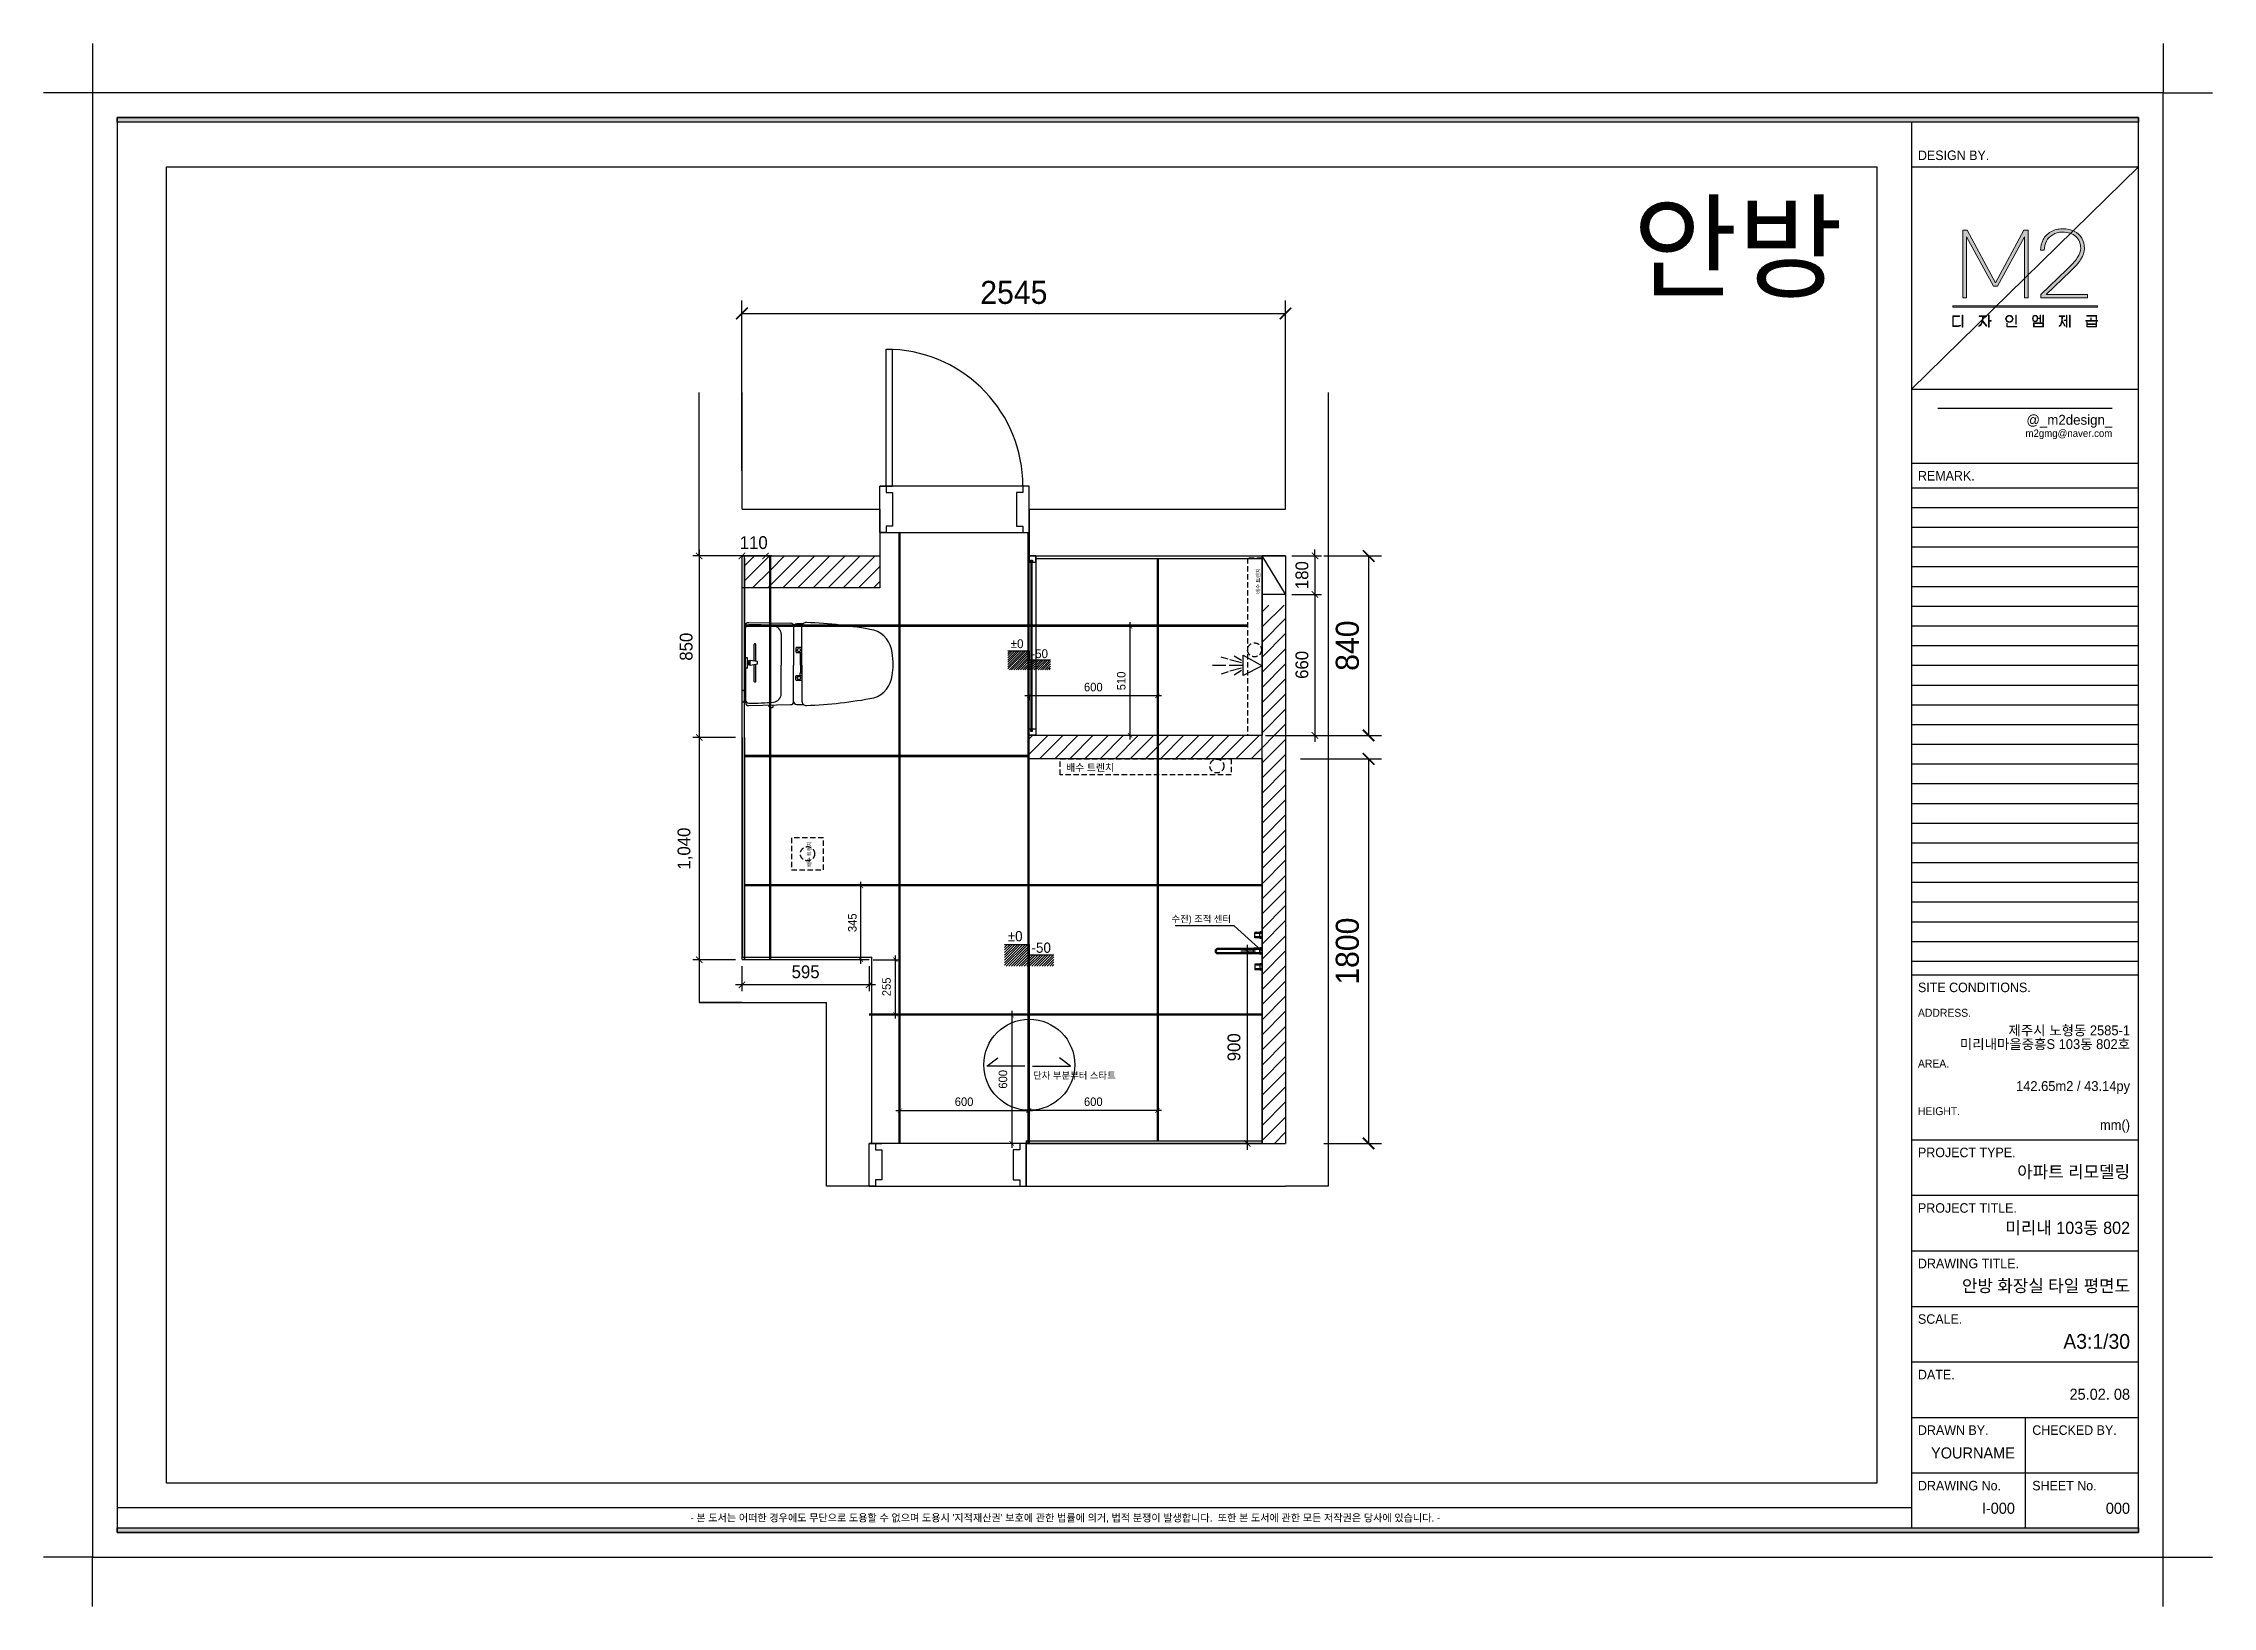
# Model space of a CAD drawing. Header units: millimetres. Extents: x 217202 to 745838, y -6815 to 171372.
# Drawn here: x 326739 to 336896, y 29721 to 37038 of the extents above; entities that cross this region are included whole.
import ezdxf
from ezdxf.enums import TextEntityAlignment as Align

# ---------------------------------------------------------------- set-up
doc = ezdxf.new("R2010")
doc.units = ezdxf.units.MM
doc.header["$PDMODE"] = 3
doc.linetypes.add('DASHED', pattern=[0.75, 0.5, -0.25])
doc.linetypes.add('HIDDEN', pattern=[0.375, 0.25, -0.125])
doc.layers.get('DEFPOINTS').update_dxf_attribs({"color": 248})
for name, color, linetype in [('0-ELC TEXT', 7, 'Continuous'), ('03-WAL NEW', 3, 'Continuous'), ('06-FUR', 6, 'Continuous'), ('06-LIGHT', 4, 'Continuous'), ('07-DIM', 5, 'Continuous'), ('_U+B808_U+C774_U+C5B4 2', 7, 'Continuous'), ('BATH', 4, 'Continuous'), ('C-WALL1', 2, 'Continuous'), ('CO-BATH', 6, 'Continuous'), ('FIN', 2, 'Continuous'), ('FORM(YOURNAME)-1', 1, 'Continuous'), ('FORM(YOURNAME)-11', 1, 'Continuous'), ('FUR', 8, 'DASHED'), ('HAT', 5, 'Continuous'), ('HL', 6, 'HIDDEN'), ('TOILET-1', 6, 'Continuous'), ('도면층4', 4, 'Continuous'), ('도면층5', 5, 'Continuous')]:
    doc.layers.add(name, color=color, linetype=linetype)
doc.styles.add('HY 울릉도 L', font='')
doc.styles.add('YOURNAME', font='HY울릉도M.TTF')
doc.styles.add('코레일둥고', font='Korail_Round_Gothic_Medium.ttf')
doc.styles.get('HY 울릉도 L').set_extended_font_data('HY울릉도L')
doc.linetypes.add('ZIGZAG', pattern='A,0.0001,-0.2,[131,ltypeshp.shx,S=0.2,R=0,X=-0.2,Y=0],-0.4,[131,ltypeshp.shx,S=0.2,R=180,X=0.2,Y=0],-0.2', length=0.8001)
doc.dimstyles.new('30', dxfattribs={"dimscale": 30, "dimtxt": 2, "dimasz": 1, "dimexe": 1, "dimexo": 1, "dimgap": 1, "dimtad": 1, "dimdec": 0, "dimrnd": 0.05, "dimdsep": 46, "dimlunit": 6, "dimtxsty": 'HY 울릉도 L', "dimblk": 'ARCHTICK', "dimcen": 2.5, "dimdle": 1, "dimclrd": 133, "dimclre": 133, "dimclrt": 30, "dimadec": 0, "dimazin": 0, "dimtfac": 1, "dimtdec": 0, "dimtix": 1, "dimtmove": 2, "dimatfit": 3, "dimldrblk": 'ARCHTICK', "dimfxl": 1, "dimlwd": -1, "dimlwe": -1, "dimarcsym": 0})
doc.dimstyles.new('YOURNAME-60', dxfattribs={"dimscale": 60, "dimtxt": 1.8, "dimasz": 0.9, "dimexe": 1, "dimexo": 3, "dimgap": 0.7, "dimtad": 1, "dimdec": 0, "dimzin": 0, "dimdsep": 46, "dimtxsty": 'YOURNAME', "dimblk": 'ARCHTICK', "dimcen": 0, "dimclrd": 1, "dimclre": 1, "dimclrt": 7, "dimadec": 0, "dimazin": 0, "dimtfac": 1, "dimtdec": 0, "dimtix": 1, "dimtmove": 2, "dimatfit": 3, "dimldrblk": 'ARCHTICK', "dimfxl": 1, "dimtolj": 1, "dimtzin": 0, "dimarcsym": 0})

msp = doc.modelspace()

# ---------------------------------------------------------------- texts
at = {"layer": '0-ELC TEXT', "color": 240, "true_color": 0xed1f24, "char_height": 17.579, "attachment_point": 1, "rotation": 90, "style": '코레일둥고'}
for insert in [(332418.2, 34461.6), (330316.4, 33182.3)]:
    msp.add_mtext_dynamic_manual_height_columns('{\\fGulim|b0|i0|c129|p50;배수 트렌치}', width=130.04, gutter_width=978.1, heights=[0], dxfattribs=dict(at, insert=insert))
at = {"layer": '0-ELC TEXT', "color": 240, "true_color": 0xed1f24, "insert": (332020.9, 33008), "char_height": 31.414, "attachment_point": 1, "style": '코레일둥고'}
msp.add_mtext_dynamic_manual_height_columns('{\\fGulim|b0|i0|c129|p50;\\P수전) 조적 센터}', width=295.36, gutter_width=1748, heights=[0], dxfattribs=at)
at = {"layer": 'C-WALL1', "style": '코레일둥고'}
msp.add_text('안방', height=392.41, dxfattribs=at).set_placement((334179.6, 36281.7), align=Align.TOP_LEFT)
at = {"layer": 'FUR', "ltscale": 50, "insert": (331528.1, 33665.2), "char_height": 33.724, "attachment_point": 1, "style": '코레일둥고'}
msp.add_mtext_dynamic_manual_height_columns('{\\fGulim|b0|i0|c129|p50;배수 트렌치}', width=249.475, gutter_width=1876.5, heights=[0], dxfattribs=at)
at = {"layer": 'TOILET-1', "color": 30, "true_color": 0xeb7024, "insert": (331373, 32222.8), "char_height": 31.414, "attachment_point": 1, "style": '코레일둥고'}
msp.add_mtext_dynamic_manual_height_columns('{\\fGulim|b0|i0|c129|p50;단차 부분부터 스타트}', width=493.105, gutter_width=1748, heights=[0], dxfattribs=at)
at = {"layer": '도면층4', "style": '코레일둥고'}
for s, height, p in [('%%P0', 41.49, (331268.1, 34207.4)), ('-50', 41.49, (331364.5, 34160.7)), ('%%P0', 47.92, (331254.6, 32835.2)), ('-50', 47.92, (331365.9, 32781.3))]:
    msp.add_text(s, height=height, dxfattribs=at).set_placement(p)

# ---------------------------------------------------------------- blocks, each defined once
blk = doc.blocks.new('_ArchTick')
at = {"color": 0, "linetype": 'ByBlock', "const_width": 0.15}
blk.add_lwpolyline([(-0.5, -0.5), (0.5, 0.5)], dxfattribs=at)
blk = doc.blocks.new('*D295')
at = {"layer": 'DEFPOINTS', "color": 0, "transparency": 16777216}
for p in [(332555, 35774), (330010, 34857), (332555, 34857)]:
    blk.add_point(p, dxfattribs=at)
at = {"layer": 'HAT', "color": 1, "lineweight": -2, "transparency": 16777216}
for p, q in [((330010, 35037), (330010, 35834)), ((330010, 35774), (332555, 35774)), ((332555, 35037), (332555, 35834))]:
    blk.add_line(p, q, dxfattribs=at)
at = {"layer": 'HAT', "color": 1, "lineweight": -2, "transparency": 16777216, "xscale": 54, "yscale": 54, "zscale": 54, "rotation": 180}
blk.add_blockref('_ArchTick', (330010, 35774), dxfattribs=at)
at = {"layer": 'HAT', "color": 1, "lineweight": -2, "transparency": 16777216, "xscale": 54, "yscale": 54, "zscale": 54}
blk.add_blockref('_ArchTick', (332555, 35774), dxfattribs=at)
at = {"layer": 'HAT', "color": 7, "transparency": 16777216, "insert": (331283, 35872), "char_height": 108, "attachment_point": 5, "style": 'YOURNAME'}
blk.add_mtext('\\A1;2545', dxfattribs=at)
blk = doc.blocks.new('AC-8')
at = {"layer": 'BATH'}
for p, q in [((-51, 54), (0, 143)), ((0, 143), (45, 54)), ((45, 54), (-51, 54)), ((-25, 47), (-46, 12)), ((-14, 47), (-28, -8)), ((-2, 49), (-2, -11)), ((10, 47), (25, -8)), ((22, 47), (43, 12)), ((-31, -16), (-41, -49)), ((-2, -27), (-2, -89)), ((28, -16), (38, -49))]:
    blk.add_line(p, q, dxfattribs=at)
blk = doc.blocks.new('*D296')
at = {"layer": 'DEFPOINTS', "color": 0, "transparency": 16777216}
for p in [(332555, 34639), (332281, 33799), (332944, 33799)]:
    blk.add_point(p, dxfattribs=at)
at = {"layer": 'HAT', "color": 1, "lineweight": -2, "transparency": 16777216}
for p, q in [((332735, 34639), (333004, 34639)), ((332944, 34639), (332944, 33799)), ((332461, 33799), (333004, 33799))]:
    blk.add_line(p, q, dxfattribs=at)
at = {"layer": 'HAT', "color": 1, "lineweight": -2, "transparency": 16777216, "xscale": 54, "yscale": 54, "zscale": 54}
for p, rotation in [((332944, 34639), 90), ((332944, 33799), 270)]:
    blk.add_blockref('_ArchTick', p, dxfattribs=dict(at, rotation=rotation))
at = {"layer": 'HAT', "color": 7, "transparency": 16777216, "insert": (332845, 34219), "char_height": 108, "attachment_point": 5, "rotation": 90, "style": 'YOURNAME'}
blk.add_mtext('\\A1;840', dxfattribs=at)
blk = doc.blocks.new('*D297')
at = {"layer": 'DEFPOINTS', "color": 0, "transparency": 16777216}
for p in [(332445, 33689), (332555, 31889), (332944, 31889)]:
    blk.add_point(p, dxfattribs=at)
at = {"layer": 'HAT', "color": 1, "lineweight": -2, "transparency": 16777216}
for p, q in [((332625, 33689), (333004, 33689)), ((332944, 33689), (332944, 31889)), ((332735, 31889), (333004, 31889))]:
    blk.add_line(p, q, dxfattribs=at)
at = {"layer": 'HAT', "color": 1, "lineweight": -2, "transparency": 16777216, "xscale": 54, "yscale": 54, "zscale": 54}
for p, rotation in [((332944, 33689), 90), ((332944, 31889), 270)]:
    blk.add_blockref('_ArchTick', p, dxfattribs=dict(at, rotation=rotation))
at = {"layer": 'HAT', "color": 7, "transparency": 16777216, "insert": (332845, 32789), "char_height": 108, "attachment_point": 5, "rotation": 90, "style": 'YOURNAME'}
blk.add_mtext('\\A1;1800', dxfattribs=at)
blk = doc.blocks.new('*D302')
at = {"layer": '06-FUR', "color": 133, "transparency": 16777216}
for p, q in [((330010, 32719), (330010, 32601)), ((330605, 32719), (330605, 32601)), ((330635, 32631), (329980, 32631))]:
    blk.add_line(p, q, dxfattribs=at)
at = {"layer": 'DEFPOINTS', "color": 0, "transparency": 16777216}
for p in [(330010, 32749), (330605, 32749), (330010, 32631)]:
    blk.add_point(p, dxfattribs=at)
at = {"layer": '06-FUR', "color": 133, "transparency": 16777216, "xscale": 30, "yscale": 30, "zscale": 30, "rotation": 180}
blk.add_blockref('_ArchTick', (330010, 32631), dxfattribs=at)
at = {"layer": '06-FUR', "color": 133, "transparency": 16777216, "xscale": 30, "yscale": 30, "zscale": 30}
blk.add_blockref('_ArchTick', (330605, 32631), dxfattribs=at)
at = {"layer": '06-FUR', "color": 30, "transparency": 16777216, "insert": (330308, 32692), "char_height": 60, "attachment_point": 5, "style": 'HY 울릉도 L'}
blk.add_mtext('595', dxfattribs=at)
blk = doc.blocks.new('*D298')
at = {"layer": '06-FUR', "color": 133, "transparency": 16777216}
for p, q in [((330010, 34639), (329980, 34639)), ((330010, 34640), (330010, 34609)), ((330120, 34639), (330010, 34639)), ((330120, 34639), (330150, 34639))]:
    blk.add_line(p, q, dxfattribs=at)
at = {"layer": 'DEFPOINTS', "color": 0, "transparency": 16777216}
for p in [(330010, 34670), (330010, 34639), (330120, 34639)]:
    blk.add_point(p, dxfattribs=at)
at = {"layer": '06-FUR', "color": 133, "transparency": 16777216, "xscale": 30, "yscale": 30, "zscale": 30}
blk.add_blockref('_ArchTick', (330010, 34639), dxfattribs=at)
at = {"layer": '06-FUR', "color": 133, "transparency": 16777216, "xscale": 30, "yscale": 30, "zscale": 30, "rotation": 180}
blk.add_blockref('_ArchTick', (330120, 34639), dxfattribs=at)
at = {"layer": '06-FUR', "color": 30, "transparency": 16777216, "insert": (330065, 34701), "char_height": 60, "attachment_point": 5, "style": 'HY 울릉도 L'}
blk.add_mtext('110', dxfattribs=at)
blk = doc.blocks.new('*D299')
at = {"layer": '06-FUR', "color": 133, "transparency": 16777216}
for p, q in [((330150, 34639), (329780, 34639)), ((329810, 34669), (329810, 33759)), ((329980, 33789), (329780, 33789))]:
    blk.add_line(p, q, dxfattribs=at)
at = {"layer": 'DEFPOINTS', "color": 0, "transparency": 16777216}
for p in [(330180, 34639), (329810, 33789), (330010, 33789)]:
    blk.add_point(p, dxfattribs=at)
at = {"layer": '06-FUR', "color": 133, "transparency": 16777216, "xscale": 30, "yscale": 30, "zscale": 30}
for p, rotation in [((329810, 34639), 90), ((329810, 33789), 270)]:
    blk.add_blockref('_ArchTick', p, dxfattribs=dict(at, rotation=rotation))
at = {"layer": '06-FUR', "color": 30, "transparency": 16777216, "insert": (329749, 34214), "char_height": 60, "attachment_point": 5, "rotation": 90, "style": 'HY 울릉도 L'}
blk.add_mtext('850', dxfattribs=at)
blk = doc.blocks.new('*D303')
at = {"layer": '06-FUR', "color": 133, "transparency": 16777216}
for p, q in [((329980, 33789), (329780, 33789)), ((329810, 33819), (329810, 32719)), ((329980, 32749), (329780, 32749))]:
    blk.add_line(p, q, dxfattribs=at)
at = {"layer": 'DEFPOINTS', "color": 0, "transparency": 16777216}
for p in [(330010, 33789), (329810, 32749), (330010, 32749)]:
    blk.add_point(p, dxfattribs=at)
at = {"layer": '06-FUR', "color": 133, "transparency": 16777216, "xscale": 30, "yscale": 30, "zscale": 30}
for p, rotation in [((329810, 33789), 90), ((329810, 32749), 270)]:
    blk.add_blockref('_ArchTick', p, dxfattribs=dict(at, rotation=rotation))
at = {"layer": '06-FUR', "color": 30, "transparency": 16777216, "insert": (329744, 33269), "char_height": 60, "attachment_point": 5, "rotation": 90, "style": 'HY 울릉도 L'}
blk.add_mtext('1,040', dxfattribs=at)
blk = doc.blocks.new('*D301')
at = {"layer": '06-FUR', "color": 133, "transparency": 16777216}
for p, q in [((332693, 34489), (332693, 33769)), ((332723, 34459), (332723, 34459)), ((332475, 33799), (332723, 33799))]:
    blk.add_line(p, q, dxfattribs=at)
at = {"layer": 'DEFPOINTS', "color": 0, "transparency": 16777216}
for p in [(332693, 34459), (332445, 33799), (332693, 33799)]:
    blk.add_point(p, dxfattribs=at)
at = {"layer": '06-FUR', "color": 133, "transparency": 16777216, "xscale": 30, "yscale": 30, "zscale": 30}
for p, rotation in [((332693, 34459), 90), ((332693, 33799), 270)]:
    blk.add_blockref('_ArchTick', p, dxfattribs=dict(at, rotation=rotation))
at = {"layer": '06-FUR', "color": 30, "transparency": 16777216, "insert": (332632, 34129), "char_height": 60, "attachment_point": 5, "rotation": 90, "style": 'HY 울릉도 L'}
blk.add_mtext('660', dxfattribs=at)
blk = doc.blocks.new('*D300')
at = {"layer": '06-FUR', "color": 133, "transparency": 16777216}
for p, q in [((332585, 34639), (332723, 34639)), ((332693, 34639), (332693, 34669)), ((332693, 34639), (332693, 34459)), ((332585, 34459), (332723, 34459)), ((332693, 34459), (332693, 34429))]:
    blk.add_line(p, q, dxfattribs=at)
at = {"layer": 'DEFPOINTS', "color": 0, "transparency": 16777216}
for p in [(332555, 34639), (332555, 34459), (332693, 34459)]:
    blk.add_point(p, dxfattribs=at)
at = {"layer": '06-FUR', "color": 133, "transparency": 16777216, "xscale": 30, "yscale": 30, "zscale": 30}
for p, rotation in [((332693, 34639), 270), ((332693, 34459), 90)]:
    blk.add_blockref('_ArchTick', p, dxfattribs=dict(at, rotation=rotation))
at = {"layer": '06-FUR', "color": 30, "transparency": 16777216, "insert": (332632, 34549), "char_height": 60, "attachment_point": 5, "rotation": 90, "style": 'HY 울릉도 L'}
blk.add_mtext('180', dxfattribs=at)
blk = doc.blocks.new('*D405')
at = {"layer": '06-FUR', "color": 133, "transparency": 16777216}
blk.add_line((330730, 32043), (331370, 32043), dxfattribs=at)
at = {"layer": 'DEFPOINTS', "color": 0, "transparency": 16777216}
for p in [(330750, 32043), (331350, 32043), (331350, 32043)]:
    blk.add_point(p, dxfattribs=at)
at = {"layer": '06-FUR', "color": 133, "transparency": 16777216, "xscale": 20, "yscale": 20, "zscale": 20, "rotation": 180}
blk.add_blockref('_ArchTick', (330750, 32043), dxfattribs=at)
at = {"layer": '06-FUR', "color": 133, "transparency": 16777216, "xscale": 20, "yscale": 20, "zscale": 20}
blk.add_blockref('_ArchTick', (331350, 32043), dxfattribs=at)
at = {"layer": '06-FUR', "color": 30, "true_color": 0xeb7024, "transparency": 16777216, "insert": (331050, 32084), "char_height": 40, "attachment_point": 5, "style": 'HY 울릉도 L'}
blk.add_mtext('600', dxfattribs=at)
blk = doc.blocks.new('*D406')
at = {"layer": '06-FUR', "color": 133, "transparency": 16777216}
blk.add_line((331975, 32043), (331335, 32043), dxfattribs=at)
at = {"layer": '06-FUR', "color": 30, "true_color": 0xeb7024, "transparency": 16777216}
blk.add_line((331955, 32028), (331955, 32023), dxfattribs=at)
at = {"layer": 'DEFPOINTS', "color": 0, "transparency": 16777216}
for p in [(331355, 32043), (331355, 32043), (331955, 32048)]:
    blk.add_point(p, dxfattribs=at)
at = {"layer": '06-FUR', "color": 133, "transparency": 16777216, "xscale": 20, "yscale": 20, "zscale": 20, "rotation": 180}
blk.add_blockref('_ArchTick', (331355, 32043), dxfattribs=at)
at = {"layer": '06-FUR', "color": 133, "transparency": 16777216, "xscale": 20, "yscale": 20, "zscale": 20}
blk.add_blockref('_ArchTick', (331955, 32043), dxfattribs=at)
at = {"layer": '06-FUR', "color": 30, "true_color": 0xeb7024, "transparency": 16777216, "insert": (331655, 32084), "char_height": 40, "attachment_point": 5, "style": 'HY 울릉도 L'}
blk.add_mtext('600', dxfattribs=at)
blk = doc.blocks.new('*D407')
at = {"layer": '06-FUR', "color": 133, "transparency": 16777216}
blk.add_line((331975, 33984), (331335, 33984), dxfattribs=at)
at = {"layer": '06-FUR', "color": 30, "true_color": 0xeb7024, "transparency": 16777216}
blk.add_line((331355, 33987), (331355, 33964), dxfattribs=at)
at = {"layer": 'DEFPOINTS', "color": 0, "transparency": 16777216}
for p in [(331355, 34007), (331355, 33984), (331955, 33984)]:
    blk.add_point(p, dxfattribs=at)
at = {"layer": '06-FUR', "color": 133, "transparency": 16777216, "xscale": 20, "yscale": 20, "zscale": 20, "rotation": 180}
blk.add_blockref('_ArchTick', (331355, 33984), dxfattribs=at)
at = {"layer": '06-FUR', "color": 133, "transparency": 16777216, "xscale": 20, "yscale": 20, "zscale": 20}
blk.add_blockref('_ArchTick', (331955, 33984), dxfattribs=at)
at = {"layer": '06-FUR', "color": 30, "true_color": 0xeb7024, "transparency": 16777216, "insert": (331655, 34025), "char_height": 40, "attachment_point": 5, "style": 'HY 울릉도 L'}
blk.add_mtext('600', dxfattribs=at)
blk = doc.blocks.new('*D408')
at = {"layer": '06-FUR', "color": 133, "transparency": 16777216}
blk.add_line((331273, 32509), (331273, 31869), dxfattribs=at)
at = {"layer": '06-FUR', "color": 30, "true_color": 0xeb7024, "transparency": 16777216}
for p, q in [((331330, 32489), (331253, 32489)), ((331330, 31889), (331253, 31889))]:
    blk.add_line(p, q, dxfattribs=at)
at = {"layer": 'DEFPOINTS', "color": 0, "transparency": 16777216}
for p in [(331350, 32489), (331273, 31889), (331350, 31889)]:
    blk.add_point(p, dxfattribs=at)
at = {"layer": '06-FUR', "color": 133, "transparency": 16777216, "xscale": 20, "yscale": 20, "zscale": 20}
for p, rotation in [((331273, 32489), 90), ((331273, 31889), 270)]:
    blk.add_blockref('_ArchTick', p, dxfattribs=dict(at, rotation=rotation))
at = {"layer": '06-FUR', "color": 30, "true_color": 0xeb7024, "transparency": 16777216, "insert": (331232, 32189), "char_height": 40, "attachment_point": 5, "rotation": 90, "style": 'HY 울릉도 L'}
blk.add_mtext('600', dxfattribs=at)
blk = doc.blocks.new('*D409')
at = {"layer": '06-FUR', "color": 133, "transparency": 16777216}
blk.add_line((330567, 32729), (330567, 33114), dxfattribs=at)
at = {"layer": '06-FUR', "color": 30, "true_color": 0xeb7024, "transparency": 16777216}
for p, q in [((330587, 33094), (330587, 33094)), ((330585, 32749), (330547, 32749))]:
    blk.add_line(p, q, dxfattribs=at)
at = {"layer": 'DEFPOINTS', "color": 0, "transparency": 16777216}
for p in [(330567, 33094), (330567, 33094), (330605, 32749)]:
    blk.add_point(p, dxfattribs=at)
at = {"layer": '06-FUR', "color": 133, "transparency": 16777216, "xscale": 20, "yscale": 20, "zscale": 20}
for p, rotation in [((330567, 33094), 90), ((330567, 32749), 270)]:
    blk.add_blockref('_ArchTick', p, dxfattribs=dict(at, rotation=rotation))
at = {"layer": '06-FUR', "color": 30, "true_color": 0xeb7024, "transparency": 16777216, "insert": (330527, 32922), "char_height": 40, "attachment_point": 5, "rotation": 90, "style": 'HY 울릉도 L'}
blk.add_mtext('345', dxfattribs=at)
blk = doc.blocks.new('*D410')
at = {"layer": '06-FUR', "color": 30, "true_color": 0xeb7024, "transparency": 16777216}
for p, q in [((330625, 32749), (330748, 32749)), ((330625, 32494), (330748, 32494))]:
    blk.add_line(p, q, dxfattribs=at)
at = {"layer": '06-FUR', "color": 133, "transparency": 16777216}
blk.add_line((330728, 32769), (330728, 32474), dxfattribs=at)
at = {"layer": 'DEFPOINTS', "color": 0, "transparency": 16777216}
for p in [(330605, 32749), (330605, 32494), (330728, 32494)]:
    blk.add_point(p, dxfattribs=at)
at = {"layer": '06-FUR', "color": 133, "transparency": 16777216, "xscale": 20, "yscale": 20, "zscale": 20}
for p, rotation in [((330728, 32749), 90), ((330728, 32494), 270)]:
    blk.add_blockref('_ArchTick', p, dxfattribs=dict(at, rotation=rotation))
at = {"layer": '06-FUR', "color": 30, "true_color": 0xeb7024, "transparency": 16777216, "insert": (330687, 32622), "char_height": 40, "attachment_point": 5, "rotation": 90, "style": 'HY 울릉도 L'}
blk.add_mtext('255', dxfattribs=at)
blk = doc.blocks.new('block 34')
at = {"layer": '_U+B808_U+C774_U+C5B4 2'}
h = blk.add_hatch(color=35, dxfattribs=at)
h.dxf.hatch_style = 2
h.paths.add_polyline_path([(674.6, -105.53), (675.73, -105.53), (683.42, -119.69), (691.1, -105.53), (692.22, -105.53), (692.22, -123.82), (691.22, -123.82), (691.22, -107.31), (683.97, -120.67), (682.84, -120.67), (675.59, -107.31), (675.59, -123.82), (674.6, -123.82)])
h = blk.add_hatch(color=35, dxfattribs=at)
h.dxf.hatch_style = 2
edge = h.paths.add_edge_path()
edge.add_spline(control_points=[(704.68, -105.78), (705.57, -106.21), (706.25, -106.83), (706.73, -107.63), (707.21, -108.43), (707.45, -109.38), (707.45, -110.46), (707.45, -111.43), (707.14, -112.39), (706.53, -113.34), (705.92, -114.29), (704.98, -115.38), (703.7, -116.62), (703.7, -116.62), (697.12, -122.91), (697.12, -122.91), (697.12, -122.91), (708.26, -122.91), (708.26, -122.91), (708.26, -122.91), (708.26, -123.82), (708.26, -123.82), (708.26, -123.82), (695.66, -123.82), (695.66, -123.82), (695.66, -123.82), (695.66, -122.91), (695.66, -122.91), (695.66, -122.91), (702.73, -116.15), (702.73, -116.15), (703.99, -114.93), (704.93, -113.86), (705.54, -112.95), (706.15, -112.03), (706.45, -111.2), (706.45, -110.46), (706.45, -109.07), (706.01, -107.98), (705.12, -107.2), (704.23, -106.42), (703.05, -106.03), (701.57, -106.03), (700.53, -106.03), (699.64, -106.26), (698.89, -106.71), (698.15, -107.15), (697.57, -107.75), (697.18, -108.5), (696.79, -109.25), (696.59, -110.06), (696.59, -110.94), (696.59, -110.94), (695.59, -110.94), (695.59, -110.94), (695.59, -109.89), (695.83, -108.93), (696.3, -108.05), (696.77, -107.17), (697.46, -106.46), (698.36, -105.93), (699.26, -105.4), (700.33, -105.13), (701.57, -105.13), (702.76, -105.13), (703.79, -105.35), (704.68, -105.78)], knot_values=[0, 0, 0, 0, 1, 1, 1, 2, 2, 2, 3, 3, 3, 4, 4, 4, 5, 5, 5, 6, 6, 6, 7, 7, 7, 8, 8, 8, 9, 9, 9, 10, 10, 10, 11, 11, 11, 12, 12, 12, 13, 13, 13, 14, 14, 14, 15, 15, 15, 16, 16, 16, 17, 17, 17, 18, 18, 18, 19, 19, 19, 20, 20, 20, 21, 21, 21, 22, 22, 22, 22], degree=3, periodic=0)
at = {"layer": '_U+B808_U+C774_U+C5B4 2', "lineweight": 0}
blk.add_lwpolyline([(674.6, -105.53), (675.73, -105.53), (683.42, -119.69), (691.1, -105.53), (692.22, -105.53), (692.22, -123.82), (691.22, -123.82), (691.22, -107.31), (683.97, -120.67), (682.84, -120.67), (675.59, -107.31), (675.59, -123.82), (674.6, -123.82), (674.6, -105.53)], dxfattribs=at)
blk.add_open_spline([(704.68, -105.78), (705.57, -106.21), (706.25, -106.83), (706.73, -107.63), (707.21, -108.43), (707.45, -109.38), (707.45, -110.46), (707.45, -111.43), (707.14, -112.39), (706.53, -113.34), (705.92, -114.29), (704.98, -115.38), (703.7, -116.62), (703.7, -116.62), (697.12, -122.91), (697.12, -122.91), (697.12, -122.91), (708.26, -122.91), (708.26, -122.91), (708.26, -122.91), (708.26, -123.82), (708.26, -123.82), (708.26, -123.82), (695.66, -123.82), (695.66, -123.82), (695.66, -123.82), (695.66, -122.91), (695.66, -122.91), (695.66, -122.91), (702.73, -116.15), (702.73, -116.15), (703.99, -114.93), (704.93, -113.86), (705.54, -112.95), (706.15, -112.03), (706.45, -111.2), (706.45, -110.46), (706.45, -109.07), (706.01, -107.98), (705.12, -107.2), (704.23, -106.42), (703.05, -106.03), (701.57, -106.03), (700.53, -106.03), (699.64, -106.26), (698.89, -106.71), (698.15, -107.15), (697.57, -107.75), (697.18, -108.5), (696.79, -109.25), (696.59, -110.06), (696.59, -110.94), (696.59, -110.94), (695.59, -110.94), (695.59, -110.94), (695.59, -109.89), (695.83, -108.93), (696.3, -108.05), (696.77, -107.17), (697.46, -106.46), (698.36, -105.93), (699.26, -105.4), (700.33, -105.13), (701.57, -105.13), (702.76, -105.13), (703.79, -105.35), (704.68, -105.78)], degree=3, knots=[0, 0, 0, 0, 1, 1, 1, 2, 2, 2, 3, 3, 3, 4, 4, 4, 5, 5, 5, 6, 6, 6, 7, 7, 7, 8, 8, 8, 9, 9, 9, 10, 10, 10, 11, 11, 11, 12, 12, 12, 13, 13, 13, 14, 14, 14, 15, 15, 15, 16, 16, 16, 17, 17, 17, 18, 18, 18, 19, 19, 19, 20, 20, 20, 21, 21, 21, 22, 22, 22, 22], dxfattribs=at)
blk = doc.blocks.new('block 35')
at = {"layer": '_U+B808_U+C774_U+C5B4 2'}
h = blk.add_hatch(color=35, dxfattribs=at)
h.dxf.hatch_style = 2
edge = h.paths.add_edge_path()
edge.add_spline(control_points=[(673.72, -128.8), (673.72, -128.8), (672, -128.8), (672, -128.8), (672, -128.8), (672, -131.36), (672, -131.36), (672, -131.36), (673.14, -131.36), (673.14, -131.36), (673.29, -131.36), (673.44, -131.34), (673.6, -131.31), (673.75, -131.28), (673.88, -131.24), (673.98, -131.2), (673.98, -131.2), (673.98, -131.35), (673.98, -131.35), (673.88, -131.4), (673.75, -131.44), (673.6, -131.47), (673.45, -131.49), (673.3, -131.51), (673.14, -131.51), (673.14, -131.51), (671.83, -131.51), (671.83, -131.51), (671.83, -131.51), (671.83, -128.65), (671.83, -128.65), (671.83, -128.65), (673.72, -128.65), (673.72, -128.65), (673.72, -128.65), (673.72, -128.8), (673.72, -128.8)], knot_values=[0, 0, 0, 0, 1, 1, 1, 2, 2, 2, 3, 3, 3, 4, 4, 4, 5, 5, 5, 6, 6, 6, 7, 7, 7, 8, 8, 8, 9, 9, 9, 10, 10, 10, 11, 11, 11, 12, 12, 12, 12], degree=3, periodic=0)
h.paths.add_polyline_path([(674.54, -131.73), (674.38, -131.74), (674.38, -128.5), (674.54, -128.5)])
h = blk.add_hatch(color=35, dxfattribs=at)
h.dxf.hatch_style = 2
edge = h.paths.add_edge_path()
edge.add_spline(control_points=[(679.96, -130.01), (679.96, -130.01), (681.09, -131.37), (681.09, -131.37), (681.09, -131.37), (680.96, -131.47), (680.96, -131.47), (680.96, -131.47), (679.92, -130.19), (679.92, -130.19), (679.82, -130.57), (679.69, -130.87), (679.52, -131.09), (679.35, -131.32), (679.14, -131.46), (678.9, -131.51), (678.9, -131.51), (678.9, -131.36), (678.9, -131.36), (679.11, -131.3), (679.3, -131.16), (679.45, -130.93), (679.6, -130.7), (679.71, -130.39), (679.79, -130.03), (679.86, -129.66), (679.91, -129.25), (679.91, -128.8), (679.91, -128.8), (678.97, -128.8), (678.97, -128.8), (678.97, -128.8), (678.97, -128.65), (678.97, -128.65), (678.97, -128.65), (681, -128.65), (681, -128.65), (681, -128.65), (681, -128.8), (681, -128.8), (681, -128.8), (680.07, -128.8), (680.07, -128.8), (680.06, -129.26), (680.03, -129.66), (679.96, -130.01)], knot_values=[0, 0, 0, 0, 1, 1, 1, 2, 2, 2, 3, 3, 3, 4, 4, 4, 5, 5, 5, 6, 6, 6, 7, 7, 7, 8, 8, 8, 9, 9, 9, 10, 10, 10, 11, 11, 11, 12, 12, 12, 13, 13, 13, 14, 14, 14, 15, 15, 15, 15], degree=3, periodic=0)
h.paths.add_polyline_path([(682.21, -130.06), (681.69, -130.06), (681.69, -131.73), (681.54, -131.73), (681.54, -128.5), (681.69, -128.5), (681.69, -129.92), (682.21, -129.92)])
h = blk.add_hatch(color=35, dxfattribs=at)
h.dxf.hatch_style = 2
edge = h.paths.add_edge_path()
edge.add_spline(control_points=[(687.69, -128.68), (687.84, -128.76), (687.95, -128.87), (688.03, -129.01), (688.11, -129.15), (688.15, -129.3), (688.15, -129.47), (688.15, -129.64), (688.11, -129.8), (688.03, -129.94), (687.95, -130.08), (687.84, -130.19), (687.69, -130.27), (687.54, -130.35), (687.36, -130.39), (687.15, -130.39), (686.95, -130.39), (686.77, -130.35), (686.62, -130.27), (686.47, -130.19), (686.36, -130.08), (686.28, -129.94), (686.2, -129.8), (686.16, -129.64), (686.16, -129.47), (686.16, -129.3), (686.2, -129.15), (686.28, -129.01), (686.36, -128.87), (686.47, -128.76), (686.62, -128.68), (686.77, -128.6), (686.95, -128.56), (687.15, -128.56), (687.36, -128.56), (687.54, -128.6), (687.69, -128.68)], knot_values=[0, 0, 0, 0, 1, 1, 1, 2, 2, 2, 3, 3, 3, 4, 4, 4, 5, 5, 5, 6, 6, 6, 7, 7, 7, 8, 8, 8, 9, 9, 9, 10, 10, 10, 11, 11, 11, 12, 12, 12, 12], degree=3, periodic=0)
edge = h.paths.add_edge_path()
edge.add_spline(control_points=[(686.72, -128.79), (686.59, -128.86), (686.49, -128.95), (686.43, -129.07), (686.36, -129.18), (686.32, -129.32), (686.32, -129.47), (686.32, -129.63), (686.36, -129.76), (686.43, -129.88), (686.49, -130), (686.59, -130.09), (686.72, -130.15), (686.84, -130.22), (686.99, -130.25), (687.15, -130.25), (687.32, -130.25), (687.46, -130.22), (687.59, -130.15), (687.72, -130.09), (687.81, -130), (687.88, -129.88), (687.95, -129.76), (687.98, -129.63), (687.98, -129.47), (687.98, -129.32), (687.95, -129.18), (687.88, -129.07), (687.81, -128.95), (687.72, -128.86), (687.59, -128.79), (687.46, -128.73), (687.32, -128.7), (687.15, -128.7), (686.99, -128.7), (686.84, -128.73), (686.72, -128.79)], knot_values=[0, 0, 0, 0, 1, 1, 1, 2, 2, 2, 3, 3, 3, 4, 4, 4, 5, 5, 5, 6, 6, 6, 7, 7, 7, 8, 8, 8, 9, 9, 9, 10, 10, 10, 11, 11, 11, 12, 12, 12, 12], degree=3, periodic=0)
h.paths.add_polyline_path([(686.6, -131.51), (689.15, -131.51), (689.15, -131.66), (686.44, -131.66), (686.44, -130.66), (686.6, -130.66)])
h.paths.add_polyline_path([(689.03, -130.91), (688.87, -130.91), (688.87, -128.5), (689.03, -128.5)])
h = blk.add_hatch(color=35, dxfattribs=at)
h.dxf.hatch_style = 2
edge = h.paths.add_edge_path()
edge.add_spline(control_points=[(694.67, -130), (694.55, -130.16), (694.37, -130.23), (694.14, -130.23), (693.91, -130.23), (693.73, -130.16), (693.61, -130), (693.48, -129.84), (693.42, -129.64), (693.42, -129.39), (693.42, -129.14), (693.48, -128.94), (693.61, -128.78), (693.73, -128.62), (693.91, -128.54), (694.14, -128.54), (694.35, -128.54), (694.51, -128.61), (694.63, -128.74), (694.75, -128.87), (694.83, -129.04), (694.85, -129.25), (694.85, -129.25), (695.45, -129.25), (695.45, -129.25), (695.45, -129.25), (695.45, -128.52), (695.45, -128.52), (695.45, -128.52), (695.61, -128.52), (695.61, -128.52), (695.61, -128.52), (695.61, -130.29), (695.61, -130.29), (695.61, -130.29), (695.45, -130.29), (695.45, -130.29), (695.45, -130.29), (695.45, -129.4), (695.45, -129.4), (695.45, -129.4), (694.86, -129.4), (694.86, -129.4), (694.85, -129.64), (694.79, -129.85), (694.67, -130)], knot_values=[0, 0, 0, 0, 1, 1, 1, 2, 2, 2, 3, 3, 3, 4, 4, 4, 5, 5, 5, 6, 6, 6, 7, 7, 7, 8, 8, 8, 9, 9, 9, 10, 10, 10, 11, 11, 11, 12, 12, 12, 13, 13, 13, 14, 14, 14, 15, 15, 15, 15], degree=3, periodic=0)
edge = h.paths.add_edge_path()
edge.add_spline(control_points=[(693.73, -129.9), (693.83, -130.03), (693.97, -130.09), (694.14, -130.09), (694.31, -130.09), (694.45, -130.03), (694.55, -129.9), (694.65, -129.78), (694.7, -129.61), (694.7, -129.39), (694.7, -129.17), (694.65, -129), (694.55, -128.87), (694.45, -128.75), (694.31, -128.69), (694.14, -128.69), (693.97, -128.69), (693.83, -128.75), (693.73, -128.87), (693.63, -129), (693.58, -129.17), (693.58, -129.39), (693.58, -129.61), (693.63, -129.78), (693.73, -129.9)], knot_values=[0, 0, 0, 0, 1, 1, 1, 2, 2, 2, 3, 3, 3, 4, 4, 4, 5, 5, 5, 6, 6, 6, 7, 7, 7, 8, 8, 8, 8], degree=3, periodic=0)
h.paths.add_polyline_path([(693.69, -130.55), (696.36, -130.55), (696.36, -131.66), (693.69, -131.66)])
h.paths.add_polyline_path([(693.85, -131.51), (696.2, -131.51), (696.2, -130.7), (693.85, -130.7)])
h.paths.add_polyline_path([(696.36, -128.5), (696.36, -130.32), (696.2, -130.32), (696.2, -128.5)])
h = blk.add_hatch(color=35, dxfattribs=at)
h.dxf.hatch_style = 2
edge = h.paths.add_edge_path()
edge.add_spline(control_points=[(701.46, -129.93), (701.46, -129.93), (702.28, -131.39), (702.28, -131.39), (702.28, -131.39), (702.15, -131.47), (702.15, -131.47), (702.15, -131.47), (701.43, -130.17), (701.43, -130.17), (701.3, -130.94), (701.03, -131.39), (700.63, -131.51), (700.63, -131.51), (700.63, -131.35), (700.63, -131.35), (700.88, -131.26), (701.06, -130.99), (701.18, -130.55), (701.3, -130.1), (701.37, -129.52), (701.37, -128.8), (701.37, -128.8), (700.67, -128.8), (700.67, -128.8), (700.67, -128.8), (700.67, -128.65), (700.67, -128.65), (700.67, -128.65), (702.19, -128.65), (702.19, -128.65), (702.19, -128.65), (702.19, -128.8), (702.19, -128.8), (702.19, -128.8), (701.53, -128.8), (701.53, -128.8), (701.52, -129.25), (701.5, -129.63), (701.46, -129.93)], knot_values=[0, 0, 0, 0, 1, 1, 1, 2, 2, 2, 3, 3, 3, 4, 4, 4, 5, 5, 5, 6, 6, 6, 7, 7, 7, 8, 8, 8, 9, 9, 9, 10, 10, 10, 11, 11, 11, 12, 12, 12, 13, 13, 13, 13], degree=3, periodic=0)
h.paths.add_polyline_path([(702.59, -128.52), (702.75, -128.52), (702.75, -131.68), (702.59, -131.68), (702.59, -129.95), (702, -129.95), (702, -129.8), (702.59, -129.8)])
h.paths.add_polyline_path([(703.61, -128.5), (703.61, -131.73), (703.45, -131.73), (703.45, -128.5)])
h = blk.add_hatch(color=35, dxfattribs=at)
h.dxf.hatch_style = 2
h.paths.add_polyline_path([(711.02, -129.93), (711.02, -130.07), (707.82, -130.07), (707.82, -129.93), (709.16, -129.93), (709.16, -129.2), (709.32, -129.2), (709.32, -129.93)])
h.paths.add_polyline_path([(710.61, -128.72), (708.07, -128.72), (708.07, -128.57), (710.77, -128.57), (710.77, -129.64), (710.61, -129.64)])
h.paths.add_polyline_path([(710.61, -130.36), (710.77, -130.36), (710.77, -131.66), (708.08, -131.66), (708.08, -130.36), (708.24, -130.36), (708.24, -130.83), (710.61, -130.83)])
h.paths.add_polyline_path([(710.61, -131.52), (710.61, -130.97), (708.24, -130.97), (708.24, -131.52)])
at = {"layer": '_U+B808_U+C774_U+C5B4 2', "lineweight": 0}
for points in [[(674.54, -131.73), (674.38, -131.74), (674.38, -128.5), (674.54, -128.5), (674.54, -131.73)], [(682.21, -130.06), (681.69, -130.06), (681.69, -131.73), (681.54, -131.73), (681.54, -128.5), (681.69, -128.5), (681.69, -129.92), (682.21, -129.92), (682.21, -130.06)], [(689.03, -130.91), (688.87, -130.91), (688.87, -128.5), (689.03, -128.5), (689.03, -130.91)], [(696.36, -128.5), (696.36, -130.32), (696.2, -130.32), (696.2, -128.5), (696.36, -128.5)], [(702.59, -128.52), (702.75, -128.52), (702.75, -131.68), (702.59, -131.68), (702.59, -129.95), (702, -129.95), (702, -129.8), (702.59, -129.8), (702.59, -128.52)], [(703.61, -128.5), (703.61, -131.73), (703.45, -131.73), (703.45, -128.5), (703.61, -128.5)], [(710.61, -128.72), (708.07, -128.72), (708.07, -128.57), (710.77, -128.57), (710.77, -129.64), (710.61, -129.64), (710.61, -128.72)], [(686.6, -131.51), (689.15, -131.51), (689.15, -131.66), (686.44, -131.66), (686.44, -130.66), (686.6, -130.66), (686.6, -131.51)], [(693.69, -130.55), (696.36, -130.55), (696.36, -131.66), (693.69, -131.66), (693.69, -130.55)], [(693.85, -131.51), (696.2, -131.51), (696.2, -130.7), (693.85, -130.7), (693.85, -131.51)], [(711.02, -129.93), (711.02, -130.07), (707.82, -130.07), (707.82, -129.93), (709.16, -129.93), (709.16, -129.2), (709.32, -129.2), (709.32, -129.93), (711.02, -129.93)], [(710.61, -130.36), (710.77, -130.36), (710.77, -131.66), (708.08, -131.66), (708.08, -130.36), (708.24, -130.36), (708.24, -130.83), (710.61, -130.83), (710.61, -130.36)], [(710.61, -131.52), (710.61, -130.97), (708.24, -130.97), (708.24, -131.52), (710.61, -131.52)]]:
    blk.add_lwpolyline(points, dxfattribs=at)
for points, knots in [([(673.72, -128.8), (673.72, -128.8), (672, -128.8), (672, -128.8), (672, -128.8), (672, -131.36), (672, -131.36), (672, -131.36), (673.14, -131.36), (673.14, -131.36), (673.29, -131.36), (673.44, -131.34), (673.6, -131.31), (673.75, -131.28), (673.88, -131.24), (673.98, -131.2), (673.98, -131.2), (673.98, -131.35), (673.98, -131.35), (673.88, -131.4), (673.75, -131.44), (673.6, -131.47), (673.45, -131.49), (673.3, -131.51), (673.14, -131.51), (673.14, -131.51), (671.83, -131.51), (671.83, -131.51), (671.83, -131.51), (671.83, -128.65), (671.83, -128.65), (671.83, -128.65), (673.72, -128.65), (673.72, -128.65), (673.72, -128.65), (673.72, -128.8), (673.72, -128.8)], [0, 0, 0, 0, 1, 1, 1, 2, 2, 2, 3, 3, 3, 4, 4, 4, 5, 5, 5, 6, 6, 6, 7, 7, 7, 8, 8, 8, 9, 9, 9, 10, 10, 10, 11, 11, 11, 12, 12, 12, 12]), ([(679.96, -130.01), (679.96, -130.01), (681.09, -131.37), (681.09, -131.37), (681.09, -131.37), (680.96, -131.47), (680.96, -131.47), (680.96, -131.47), (679.92, -130.19), (679.92, -130.19), (679.82, -130.57), (679.69, -130.87), (679.52, -131.09), (679.35, -131.32), (679.14, -131.46), (678.9, -131.51), (678.9, -131.51), (678.9, -131.36), (678.9, -131.36), (679.11, -131.3), (679.3, -131.16), (679.45, -130.93), (679.6, -130.7), (679.71, -130.39), (679.79, -130.03), (679.86, -129.66), (679.91, -129.25), (679.91, -128.8), (679.91, -128.8), (678.97, -128.8), (678.97, -128.8), (678.97, -128.8), (678.97, -128.65), (678.97, -128.65), (678.97, -128.65), (681, -128.65), (681, -128.65), (681, -128.65), (681, -128.8), (681, -128.8), (681, -128.8), (680.07, -128.8), (680.07, -128.8), (680.06, -129.26), (680.03, -129.66), (679.96, -130.01)], [0, 0, 0, 0, 1, 1, 1, 2, 2, 2, 3, 3, 3, 4, 4, 4, 5, 5, 5, 6, 6, 6, 7, 7, 7, 8, 8, 8, 9, 9, 9, 10, 10, 10, 11, 11, 11, 12, 12, 12, 13, 13, 13, 14, 14, 14, 15, 15, 15, 15]), ([(687.69, -128.68), (687.84, -128.76), (687.95, -128.87), (688.03, -129.01), (688.11, -129.15), (688.15, -129.3), (688.15, -129.47), (688.15, -129.64), (688.11, -129.8), (688.03, -129.94), (687.95, -130.08), (687.84, -130.19), (687.69, -130.27), (687.54, -130.35), (687.36, -130.39), (687.15, -130.39), (686.95, -130.39), (686.77, -130.35), (686.62, -130.27), (686.47, -130.19), (686.36, -130.08), (686.28, -129.94), (686.2, -129.8), (686.16, -129.64), (686.16, -129.47), (686.16, -129.3), (686.2, -129.15), (686.28, -129.01), (686.36, -128.87), (686.47, -128.76), (686.62, -128.68), (686.77, -128.6), (686.95, -128.56), (687.15, -128.56), (687.36, -128.56), (687.54, -128.6), (687.69, -128.68)], [0, 0, 0, 0, 1, 1, 1, 2, 2, 2, 3, 3, 3, 4, 4, 4, 5, 5, 5, 6, 6, 6, 7, 7, 7, 8, 8, 8, 9, 9, 9, 10, 10, 10, 11, 11, 11, 12, 12, 12, 12]), ([(686.72, -128.79), (686.59, -128.86), (686.49, -128.95), (686.43, -129.07), (686.36, -129.18), (686.32, -129.32), (686.32, -129.47), (686.32, -129.63), (686.36, -129.76), (686.43, -129.88), (686.49, -130), (686.59, -130.09), (686.72, -130.15), (686.84, -130.22), (686.99, -130.25), (687.15, -130.25), (687.32, -130.25), (687.46, -130.22), (687.59, -130.15), (687.72, -130.09), (687.81, -130), (687.88, -129.88), (687.95, -129.76), (687.98, -129.63), (687.98, -129.47), (687.98, -129.32), (687.95, -129.18), (687.88, -129.07), (687.81, -128.95), (687.72, -128.86), (687.59, -128.79), (687.46, -128.73), (687.32, -128.7), (687.15, -128.7), (686.99, -128.7), (686.84, -128.73), (686.72, -128.79)], [0, 0, 0, 0, 1, 1, 1, 2, 2, 2, 3, 3, 3, 4, 4, 4, 5, 5, 5, 6, 6, 6, 7, 7, 7, 8, 8, 8, 9, 9, 9, 10, 10, 10, 11, 11, 11, 12, 12, 12, 12]), ([(694.67, -130), (694.55, -130.16), (694.37, -130.23), (694.14, -130.23), (693.91, -130.23), (693.73, -130.16), (693.61, -130), (693.48, -129.84), (693.42, -129.64), (693.42, -129.39), (693.42, -129.14), (693.48, -128.94), (693.61, -128.78), (693.73, -128.62), (693.91, -128.54), (694.14, -128.54), (694.35, -128.54), (694.51, -128.61), (694.63, -128.74), (694.75, -128.87), (694.83, -129.04), (694.85, -129.25), (694.85, -129.25), (695.45, -129.25), (695.45, -129.25), (695.45, -129.25), (695.45, -128.52), (695.45, -128.52), (695.45, -128.52), (695.61, -128.52), (695.61, -128.52), (695.61, -128.52), (695.61, -130.29), (695.61, -130.29), (695.61, -130.29), (695.45, -130.29), (695.45, -130.29), (695.45, -130.29), (695.45, -129.4), (695.45, -129.4), (695.45, -129.4), (694.86, -129.4), (694.86, -129.4), (694.85, -129.64), (694.79, -129.85), (694.67, -130)], [0, 0, 0, 0, 1, 1, 1, 2, 2, 2, 3, 3, 3, 4, 4, 4, 5, 5, 5, 6, 6, 6, 7, 7, 7, 8, 8, 8, 9, 9, 9, 10, 10, 10, 11, 11, 11, 12, 12, 12, 13, 13, 13, 14, 14, 14, 15, 15, 15, 15]), ([(693.73, -129.9), (693.83, -130.03), (693.97, -130.09), (694.14, -130.09), (694.31, -130.09), (694.45, -130.03), (694.55, -129.9), (694.65, -129.78), (694.7, -129.61), (694.7, -129.39), (694.7, -129.17), (694.65, -129), (694.55, -128.87), (694.45, -128.75), (694.31, -128.69), (694.14, -128.69), (693.97, -128.69), (693.83, -128.75), (693.73, -128.87), (693.63, -129), (693.58, -129.17), (693.58, -129.39), (693.58, -129.61), (693.63, -129.78), (693.73, -129.9)], [0, 0, 0, 0, 1, 1, 1, 2, 2, 2, 3, 3, 3, 4, 4, 4, 5, 5, 5, 6, 6, 6, 7, 7, 7, 8, 8, 8, 8]), ([(701.46, -129.93), (701.46, -129.93), (702.28, -131.39), (702.28, -131.39), (702.28, -131.39), (702.15, -131.47), (702.15, -131.47), (702.15, -131.47), (701.43, -130.17), (701.43, -130.17), (701.3, -130.94), (701.03, -131.39), (700.63, -131.51), (700.63, -131.51), (700.63, -131.35), (700.63, -131.35), (700.88, -131.26), (701.06, -130.99), (701.18, -130.55), (701.3, -130.1), (701.37, -129.52), (701.37, -128.8), (701.37, -128.8), (700.67, -128.8), (700.67, -128.8), (700.67, -128.8), (700.67, -128.65), (700.67, -128.65), (700.67, -128.65), (702.19, -128.65), (702.19, -128.65), (702.19, -128.65), (702.19, -128.8), (702.19, -128.8), (702.19, -128.8), (701.53, -128.8), (701.53, -128.8), (701.52, -129.25), (701.5, -129.63), (701.46, -129.93)], [0, 0, 0, 0, 1, 1, 1, 2, 2, 2, 3, 3, 3, 4, 4, 4, 5, 5, 5, 6, 6, 6, 7, 7, 7, 8, 8, 8, 9, 9, 9, 10, 10, 10, 11, 11, 11, 12, 12, 12, 13, 13, 13, 13])]:
    blk.add_open_spline(points, degree=3, knots=knots, dxfattribs=at)
blk = doc.blocks.new('block 33')
at = {"layer": '_U+B808_U+C774_U+C5B4 2'}
for name in ['block 34', 'block 35']:
    blk.add_blockref(name, (0, 0), dxfattribs=at)
blk = doc.blocks.new('block 32')
at = {"layer": '_U+B808_U+C774_U+C5B4 2'}
h = blk.add_hatch(color=35, dxfattribs=at)
h.dxf.hatch_style = 2
h.paths.add_polyline_path([(711.02, -126.32), (671.83, -126.32), (671.83, -125.91), (711.02, -125.91)])
at = {"layer": '_U+B808_U+C774_U+C5B4 2', "lineweight": 0}
blk.add_lwpolyline([(711.02, -126.32), (671.83, -126.32), (671.83, -125.91), (711.02, -125.91), (711.02, -126.32)], dxfattribs=at)
at = {"layer": '_U+B808_U+C774_U+C5B4 2'}
blk.add_blockref('block 33', (0, 0), dxfattribs=at)
blk = doc.blocks.new('FORM-ELEVATION')
at = {"layer": 'FORM(YOURNAME)-11'}
h = blk.add_hatch(color=256, dxfattribs=at)
h.dxf.hatch_style = 1
h.paths.add_polyline_path([(-10309, 35708), (71691, 35708), (71691, 35508), (-10309, 35508)])
h.paths.add_polyline_path([(-10309, -21492), (71691, -21492), (71691, -21692), (-10309, -21692)])
at = {"layer": 'DEFPOINTS', "color": 158}
for p, q in [((62481, 35508), (62481, -21492)), ((62481, 33708), (71691, 33708)), ((62481, 24686), (71691, 33708)), ((62481, 24686), (71691, 24686)), ((62481, 20686), (71691, 20686)), ((62481, 19886), (71691, 19886)), ((62481, 19086), (71691, 19086)), ((62481, 18286), (71691, 18286)), ((62481, 17486), (71691, 17486)), ((62481, 16686), (71691, 16686)), ((62481, 15886), (71691, 15886)), ((62481, 15086), (71691, 15086)), ((62481, 14286), (71691, 14286)), ((62481, 13486), (71691, 13486)), ((62481, 12686), (71691, 12686)), ((62481, 11886), (71691, 11886)), ((62481, 11086), (71691, 11086)), ((62481, 10286), (71691, 10286)), ((62481, 9486), (71691, 9486)), ((62481, 8686), (71691, 8686)), ((62481, 7886), (71691, 7886)), ((62481, 7086), (71691, 7086)), ((62481, 6286), (71691, 6286)), ((62481, 5486), (71691, 5486)), ((62481, 4686), (71691, 4686)), ((62481, 3886), (71691, 3886)), ((62481, 3086), (71691, 3086)), ((62481, 2286), (71691, 2286)), ((62481, 1486), (71691, 1486)), ((62481, -20692), (-10309, -20692))]:
    blk.add_line(p, q, dxfattribs=at)
at = {"layer": 'DEFPOINTS', "color": 1}
for points in [[(-11309, 38708), (-11309, 36708), (-13309, 36708)], [(72691, 38708), (72691, 36708), (74691, 36708)], [(-11309, -24692), (-11309, -22692), (-13309, -22692)], [(72691, -24692), (72691, -22692), (74691, -22692)]]:
    blk.add_lwpolyline(points, dxfattribs=at)
at = {"layer": 'DEFPOINTS', "color": 158}
for points in [[(-10309, -21692), (71691, -21692), (71691, 35708), (-10309, 35708)], [(-8309, 33708), (61071, 33708), (61071, -19692), (-8309, -19692)]]:
    blk.add_lwpolyline(points, close=True, dxfattribs=at)
at = {"layer": 'FORM(YOURNAME)-11', "color": 251}
blk.add_line((63550, 23916), (70622, 23916), dxfattribs=at)
at = {"layer": 'FORM(YOURNAME)-11', "color": 14}
for p, q in [((62481, 21686), (71691, 21686)), ((62481, 937), (71691, 937)), ((62481, -5756), (71691, -5756)), ((62481, -8009), (71691, -8009)), ((62481, -10261), (71691, -10261)), ((62481, -12514), (71691, -12514)), ((62481, -14766), (71691, -14766)), ((62481, -17019), (71691, -17019)), ((67086, -17019), (67086, -21492)), ((62481, -19271), (71691, -19271))]:
    blk.add_line(p, q, dxfattribs=at)
at = {"layer": 'FORM(YOURNAME)-11', "color": 250}
blk.add_lwpolyline([(-11309, -22692), (72691, -22692), (72691, 36708), (-11309, 36708)], close=True, dxfattribs=at)
at = {"layer": 'FORM(YOURNAME)-11'}
for points in [[(-10309, 35708), (71691, 35708), (71691, 35508), (-10309, 35508)], [(-10309, -21492), (71691, -21492), (71691, -21692), (-10309, -21692)]]:
    blk.add_lwpolyline(points, close=True, dxfattribs=at)
at = {"layer": '_U+B808_U+C774_U+C5B4 2', "xscale": 150, "yscale": 150, "zscale": 150}
blk.add_blockref('block 32', (-36628, 46957), dxfattribs=at)
at = {"layer": 'FORM(YOURNAME)-11', "color": 14, "style": 'YOURNAME'}
for s, height, p in [('DESIGN BY.', 386.1, (62739, 34170)), ('REMARK.', 386.1, (62739, 21172)), ('SITE CONDITIONS.', 386.14, (62739, 422)), ('PROJECT TYPE.', 386.14, (62739, -6271)), ('PROJECT TITLE.', 386.14, (62739, -8524)), ('DRAWING TITLE.', 386.14, (62739, -10776)), ('SCALE.', 386.1, (62739, -13029)), ('DATE.', 386.1, (62739, -15281)), ('DRAWN BY.', 386.1, (62739, -17534)), ('CHECKED BY.', 386.14, (67376, -17534)), ('DRAWING No.', 386.14, (62739, -19786)), ('SHEET No.', 386.1, (67376, -19786))]:
    blk.add_text(s, height=height, dxfattribs=at).set_placement(p, align=Align.MIDDLE_LEFT)
for s, height, width, p in [('m2gmg@naver.com', 300, 0.995, (70622, 22747)), ('@_m2design_', 400, 1.03, (70622, 23242))]:
    blk.add_text(s, height=height, dxfattribs=dict(at, width=width)).set_placement(p, align=Align.RIGHT)
at = {"layer": 'FORM(YOURNAME)-11', "color": 251, "style": 'YOURNAME'}
for s, p in [('ADDRESS.', (62739, -608)), ('AREA.', (62739, -2667)), ('HEIGHT.', (62739, -4598))]:
    blk.add_text(s, height=321.8, dxfattribs=at).set_placement(p, align=Align.MIDDLE_LEFT)
at = {"layer": 'FORM(YOURNAME)-11', "color": 1, "style": 'YOURNAME'}
blk.add_text("- 본 도서는 어떠한 경우에도 무단으로 도용할 수 없으며 도용시 '지적재산권' 보호에 관한 법률에 의거, 법적 분쟁이 발생합니다.  또한 본 도서에 관한 모든 저작권은 당사에 있습니다. -", height=300, dxfattribs=at).set_placement((28146, -21092), align=Align.MIDDLE_CENTER)
at = {"layer": 'FORM(YOURNAME)-11', "color": 3, "style": 'YOURNAME'}
for tag, height, p in [('2', 450, (71041, -1863)), ('1', 450, (71041, -1219)), ('3', 450, (71041, -3150)), ('4', 450, (71041, -5081)), ('5', 515, (71041, -7398)), ('6', 515, (71041, -9650)), ('7', 515, (71041, -11903)), ('8', 515, (71041, -14155)), ('9', 515, (71041, -16408)), ('10', 515, (66791, -18596)), ('11', 515, (71041, -18660)), ('12', 515, (66791, -20848)), ('13', 515, (71041, -20848))]:
    blk.add_attdef(tag, text='', height=height, dxfattribs=at).set_placement(p, align=Align.MIDDLE_RIGHT)
blk = doc.blocks.new('*D476')
at = {"layer": '06-FUR', "color": 133, "transparency": 16777216}
for p, q in [((332376, 32819), (332376, 31859)), ((332414, 32789), (332346, 32789)), ((332415, 31889), (332346, 31889))]:
    blk.add_line(p, q, dxfattribs=at)
at = {"layer": 'DEFPOINTS', "color": 0, "transparency": 16777216}
for p in [(332444, 32789), (332376, 31889), (332445, 31889)]:
    blk.add_point(p, dxfattribs=at)
at = {"layer": '06-FUR', "color": 133, "transparency": 16777216, "xscale": 30, "yscale": 30, "zscale": 30}
for p, rotation in [((332376, 32789), 90), ((332376, 31889), 270)]:
    blk.add_blockref('_ArchTick', p, dxfattribs=dict(at, rotation=rotation))
at = {"layer": '06-FUR', "color": 30, "transparency": 16777216, "insert": (332314, 32339), "char_height": 60, "attachment_point": 5, "rotation": 90, "style": 'HY 울릉도 L'}
blk.add_mtext('900', dxfattribs=at)
blk = doc.blocks.new('*D766')
at = {"layer": '06-FUR', "color": 133, "transparency": 16777216}
blk.add_line((331827, 33779), (331827, 34329), dxfattribs=at)
at = {"layer": '06-FUR', "color": 30, "true_color": 0xeb7024, "transparency": 16777216}
for p, q in [((331935, 34309), (331807, 34309)), ((331935, 33799), (331807, 33799))]:
    blk.add_line(p, q, dxfattribs=at)
at = {"layer": 'DEFPOINTS', "color": 0, "transparency": 16777216}
for p in [(331827, 34309), (331955, 34309), (331955, 33799)]:
    blk.add_point(p, dxfattribs=at)
at = {"layer": '06-FUR', "color": 133, "transparency": 16777216, "xscale": 20, "yscale": 20, "zscale": 20}
for p, rotation in [((331827, 34309), 90), ((331827, 33799), 270)]:
    blk.add_blockref('_ArchTick', p, dxfattribs=dict(at, rotation=rotation))
at = {"layer": '06-FUR', "color": 30, "true_color": 0xeb7024, "transparency": 16777216, "insert": (331786, 34054), "char_height": 40, "attachment_point": 5, "rotation": 90, "style": 'HY 울릉도 L'}
blk.add_mtext('510', dxfattribs=at)

# ---------------------------------------------------------------- dimensions: what is measured, and where the dimension line sits
at = {"layer": '06-FUR'}
for base, p1, p2, override, picture, middle in [((330010.3, 34639.3), (330120.3, 34639.3), (330010.3, 34669.6), {"dimfxl": 1.25}, '*D298', (330065.3, 34700.5)), ((331355.3, 33984.2), (331955.3, 33984.2), (331355.3, 34007.3), {"dimscale": 20, "dimclre": 30, "dimclrt": 30, "dimfxl": 1.25}, '*D407', (331655.3, 34025)), ((330010.3, 32631.1), (330605.3, 32749.3), (330010.3, 32749.3), {"dimfxl": 1.25}, '*D302', (330307.8, 32692.4)), ((331355.3, 32043.4), (331955.3, 32048.4), (331355.3, 32043.4), {"dimscale": 20, "dimclre": 30, "dimclrt": 30, "dimfxl": 1.25}, '*D406', (331655.3, 32084.2))]:
    dim = msp.add_linear_dim(base=base, p1=p1, p2=p2, dimstyle='30', override=override, dxfattribs=at)
    dim.commit()
    dim.dimension.update_dxf_attribs({"geometry": picture, "text_midpoint": middle})
for base, p1, p2, override, picture, middle in [((329810.3, 33789.3), (330180.3, 34639.3), (330010.3, 33789.3), {"dimfxl": 1.25}, '*D299', (329749, 34214.3)), ((332693.1, 34459.3), (332555.3, 34639.3), (332555.3, 34459.3), {"dimfxl": 1.25}, '*D300', (332631.8, 34549.3)), ((332693.1, 33799.3), (332693.1, 34459.3), (332445.3, 33799.3), {"dimfxl": 1.25}, '*D301', (332631.9, 34129.3)), ((331826.7, 34309.3), (331955.3, 33799.3), (331955.3, 34309.3), {"dimscale": 20, "dimclre": 30, "dimclrt": 30, "dimfxl": 1.25}, '*D766', (331785.9, 34054.3)), ((329810.3, 32749.3), (330010.3, 33789.3), (330010.3, 32749.3), {"dimfxl": 1.25}, '*D303', (329744.4, 33269.3)), ((330567.5, 33094.3), (330605.3, 32749.3), (330567.5, 33094.3), {"dimscale": 20, "dimclre": 30, "dimclrt": 30, "dimfxl": 1.25}, '*D409', (330526.6, 32921.8)), ((332375.7, 31889.3), (332444.3, 32789.2), (332445.3, 31889.3), {"dimfxl": 1.25}, '*D476', (332314.4, 32339.3)), ((330728.1, 32494.3), (330605.3, 32749.3), (330605.3, 32494.3), {"dimscale": 20, "dimclre": 30, "dimclrt": 30, "dimfxl": 1.25}, '*D410', (330687.3, 32621.8)), ((331273.3, 31889.3), (331350.3, 32489.3), (331350.3, 31889.3), {"dimscale": 20, "dimclre": 30, "dimclrt": 30, "dimfxl": 1.25}, '*D408', (331232.5, 32189.3))]:
    dim = msp.add_linear_dim(base=base, p1=p1, p2=p2, angle=90, dimstyle='30', override=override, dxfattribs=at)
    dim.commit()
    dim.dimension.update_dxf_attribs({"geometry": picture, "text_midpoint": middle})
dim = msp.add_aligned_dim(p1=(330750.3, 32043.4), p2=(331350.3, 32043.4), distance=0, dimstyle='30', override={"dimscale": 20, "dimclre": 30, "dimclrt": 30, "dimfxl": 1.25}, dxfattribs=at)
dim.commit()
dim.dimension.update_dxf_attribs({"geometry": '*D405', "text_midpoint": (331050.3, 32084.2)})
at = {"layer": 'HAT'}
for base, p1, p2, angle, picture, middle in [((332555.3, 35774.4), (330010.3, 34857.3), (332555.3, 34857.3), 180, '*D295', (331282.8, 35872.4)), ((332943.5, 33799.3), (332555.3, 34639.3), (332280.9, 33799.3), 270, '*D296', (332845.3, 34219.3)), ((332943.5, 31889.3), (332445.3, 33689.3), (332555.3, 31889.3), 270, '*D297', (332845.3, 32789.3))]:
    dim = msp.add_linear_dim(base=base, p1=p1, p2=p2, angle=angle, dimstyle='YOURNAME-60', dxfattribs=at)
    dim.commit()
    dim.dimension.update_dxf_attribs({"geometry": picture, "text_midpoint": middle})

# ---------------------------------------------------------------- hatches: boundary and pattern name
h = msp.add_hatch()
h.set_pattern_fill('ANSI31', color=8, scale=2.304786, angle=180)
h.set_pattern_definition([(225, (266626.847, -39935.8), (5.1743912, -5.1743912), [])])
h.paths.add_polyline_path([(331255.4, 34194.2), (331355.3, 34194.2), (331355.3, 34152.7), (331455.3, 34152.7), (331455.3, 34106.6), (331255.4, 34106.6)])
h = msp.add_hatch()
h.set_pattern_fill('ANSI31', color=8, scale=2.662219, angle=180)
h.set_pattern_definition([(225, (256588.556, -52806.365), (5.9768514, -5.9768514), [])])
h.paths.add_polyline_path([(331239.9, 32819.9), (331355.3, 32819.9), (331355.3, 32772), (331470.8, 32772), (331470.8, 32718.8), (331239.9, 32718.8)])
at = {"layer": '03-WAL NEW'}
h = msp.add_hatch(dxfattribs=at)
h.set_pattern_fill('_USER', color=8, scale=50, angle=45, pattern_type=0)
h.set_pattern_definition([(45, (0, 0), (-35.355339, 35.355339), [])])
h.paths.add_polyline_path([(330655.3, 34639.3), (330145.3, 34639.3), (330145.3, 34489.3), (330655.3, 34489.3)])
h.paths.add_polyline_path([(330140.3, 34639.3), (330022.3, 34639.3), (330022.3, 34489.3), (330140.3, 34489.3)])
h = msp.add_hatch(dxfattribs=at)
h.set_pattern_fill('_USER', color=8, scale=50, angle=45, pattern_type=0)
h.set_pattern_definition([(45, (24260.726, -36219.3), (-35.355339, 35.355339), [])])
h.paths.add_polyline_path([(332555.3, 34409.3), (332445.3, 34409.3), (332445.3, 33799.3), (331355.3, 33799.3), (331355.3, 33689.3), (332445.3, 33689.3), (332445.3, 31889.3), (332555.3, 31889.3)])

# ---------------------------------------------------------------- linework, layer by layer
at = {"layer": '0-ELC TEXT', "color": 240, "true_color": 0xed1f24}
for p, q in [((332314.4, 32908.1), (332038.1, 32908.1)), ((332445.3, 32789.3), (332314.4, 32908.1))]:
    msp.add_line(p, q, dxfattribs=at)
at = {"layer": '0-ELC TEXT', "color": 240, "linetype": 'ZIGZAG', "ltscale": 30, "true_color": 0xed1f24}
msp.add_circle((331355.3, 32257.2), 213.1, dxfattribs=at)
at = {"layer": '06-LIGHT'}
for points in [[(331255.4, 34194.2), (331355.3, 34194.2), (331355.3, 34152.7), (331455.3, 34152.7)], [(331239.9, 32819.9), (331355.3, 32819.9), (331355.3, 32772), (331470.8, 32772)]]:
    msp.add_lwpolyline(points, dxfattribs=at)
at = {"layer": '07-DIM'}
for p, q in [((330022.3, 34627.3), (330022.3, 33989.3)), ((331385.3, 34627.3), (332445.3, 34627.3)), ((330010.3, 33789.3), (330010.3, 32761.3)), ((330022.3, 33789.3), (330022.3, 32749.3)), ((330010.3, 32761.3), (330617.3, 32761.3)), ((330010.3, 32749.3), (330605.3, 32749.3)), ((330617.3, 31889.3), (330617.3, 32761.3)), ((331340.3, 31901.3), (332445.3, 31901.3)), ((331340.3, 31901.3), (331340.3, 31889.3))]:
    msp.add_line(p, q, dxfattribs=at)
at = {"layer": 'C-WALL1'}
for p, q in [((329810.3, 34639.3), (329810.3, 35403.4)), ((330010.3, 34857.3), (330010.3, 35403.4)), ((332555.3, 34857.3), (332555.3, 35403.4)), ((332754.9, 35403.4), (332754.9, 31689.3)), ((330655.3, 34748.3), (330655.3, 34966.3)), ((331355.3, 34748.3), (331355.3, 34966.3)), ((330010.3, 34857.3), (330655.3, 34857.3)), ((330655.3, 34857.3), (330655.3, 34639.3)), ((331355.3, 34857.3), (332555.3, 34857.3)), ((331355.3, 34857.3), (331355.3, 34639.3)), ((329810.3, 34639.3), (329810.3, 32549.3)), ((330010.3, 34639.3), (329810.3, 34639.3)), ((330010.3, 34639.3), (330655.3, 34639.3)), ((330010.3, 32749.3), (330010.3, 34639.3)), ((330655.3, 34639.3), (330655.3, 34489.3)), ((331355.3, 34639.3), (332555.3, 34639.3)), ((332555.3, 34639.3), (332555.3, 31889.3)), ((330655.3, 34489.3), (330010.3, 34489.3)), ((330010.3, 32749.3), (330605.3, 32749.3)), ((329810.3, 32549.3), (330405.3, 32549.3)), ((330010.3, 32549.3), (329810.3, 32549.3)), ((330405.3, 31689.3), (330405.3, 32549.3)), ((331340.3, 31889.3), (332555.3, 31889.3)), ((331340.3, 31889.3), (331340.3, 31689.3)), ((331340.3, 31889.3), (332555.3, 31889.3)), ((330605.3, 31689.3), (330405.3, 31689.3)), ((331340.3, 31689.3), (332555.3, 31689.3)), ((332754.9, 31689.3), (332555.3, 31689.3))]:
    msp.add_line(p, q, dxfattribs=at)
at = {"layer": 'CO-BATH'}
for p, q in [((331362.8, 34619.3), (331362.8, 33819.3)), ((331367.8, 34619.3), (331367.8, 33819.3)), ((332410.7, 32851.7), (332410.7, 32875.7)), ((332435.3, 32876.7), (332411.7, 32876.7)), ((332435.3, 32850.7), (332411.7, 32850.7)), ((332435.3, 32849.7), (332435.3, 32877.7)), ((332444.3, 32878.7), (332436.3, 32878.7)), ((332444.3, 32848.7), (332436.3, 32848.7)), ((332445.3, 32877.7), (332445.3, 32849.7)), ((332445.3, 32849.3), (332445.3, 32849.3)), ((332404.7, 32801.8), (332235.3, 32801.8)), ((332404.7, 32776.8), (332235.3, 32776.8)), ((332405.7, 32777.3), (332405.7, 32801.3)), ((332405.7, 32800.8), (332405.7, 32777.8)), ((332435.3, 32802.3), (332406.7, 32802.3)), ((332435.3, 32776.3), (332406.7, 32776.3)), ((332410.7, 32726.9), (332410.7, 32702.9)), ((332435.3, 32727.9), (332411.7, 32727.9)), ((332435.3, 32775.3), (332435.3, 32803.3)), ((332435.3, 32775.3), (332435.3, 32803.3)), ((332435.3, 32801.8), (332435.3, 32776.8)), ((332435.3, 32728.9), (332435.3, 32700.9)), ((332444.3, 32804.3), (332436.3, 32804.3)), ((332444.3, 32774.3), (332436.3, 32774.3)), ((332444.3, 32729.9), (332436.3, 32729.9)), ((332445.3, 32803.3), (332445.3, 32775.3)), ((332445.3, 32700.9), (332445.3, 32728.9)), ((332435.3, 32701.9), (332411.7, 32701.9)), ((332444.3, 32699.9), (332436.3, 32699.9))]:
    msp.add_line(p, q, dxfattribs=at)
at = {"layer": 'CO-BATH', "color": 251}
for p, q in [((332445.3, 32873.7), (332410.7, 32873.7)), ((332445.3, 32871.7), (332410.7, 32871.7)), ((332445.3, 32855.7), (332410.7, 32855.7)), ((332445.3, 32853.7), (332410.7, 32853.7)), ((332445.3, 32799.8), (332235.8, 32799.8)), ((332445.3, 32778.8), (332235.8, 32778.8)), ((332445.3, 32796.8), (332236.4, 32796.8)), ((332445.3, 32781.8), (332236.4, 32781.8)), ((332445.3, 32724.9), (332410.7, 32724.9)), ((332445.3, 32722.9), (332410.7, 32722.9)), ((332445.3, 32706.9), (332410.7, 32706.9)), ((332445.3, 32704.9), (332410.7, 32704.9))]:
    msp.add_line(p, q, dxfattribs=at)
at = {"layer": 'CO-BATH', "color": 8}
msp.add_lwpolyline([(331355.3, 34639.3), (331385.3, 34639.3), (331385.3, 33799.3), (331355.3, 33799.3)], close=True, dxfattribs=at)
at = {"layer": 'CO-BATH'}
for points in [[(331355.3, 34639.3), (331355.3, 34609.3), (331360.3, 34609.3), (331360.3, 34619.3), (331370.3, 34619.3), (331370.3, 34609.3), (331385.3, 34609.3), (331385.3, 34639.3)], [(331355.3, 33799.3), (331355.3, 33829.3), (331360.3, 33829.3), (331360.3, 33819.3), (331370.3, 33819.3), (331370.3, 33829.3), (331385.3, 33829.3), (331385.3, 33799.3)]]:
    msp.add_lwpolyline(points, close=True, dxfattribs=at)
for centre, radius, start, end in [((332411.7, 32875.7), 1, 90, 180), ((332411.7, 32851.7), 1, 180, 270), ((332436.3, 32877.7), 1, 90, 180), ((332436.3, 32849.7), 1, 180, 270), ((332444.3, 32877.7), 1, 0, 90), ((332444.3, 32849.7), 1, 270, 0), ((332238.2, 32789.3), 12.8, 102.68037, 257.31963), ((332404.7, 32800.8), 1, 0, 90), ((332404.7, 32777.8), 1, 270, 0), ((332406.7, 32801.3), 1, 90, 180), ((332406.7, 32777.3), 1, 180, 270), ((332411.7, 32726.9), 1, 90, 180), ((332436.3, 32803.3), 1, 90, 180), ((332436.3, 32803.3), 1, 90, 180), ((332436.3, 32775.3), 1, 180, 270), ((332436.3, 32775.3), 1, 180, 270), ((332436.3, 32728.9), 1, 90, 180), ((332444.3, 32803.3), 1, 0, 90), ((332444.3, 32775.3), 1, 270, 0), ((332444.3, 32728.9), 1, 0, 90), ((332411.7, 32702.9), 1, 180, 270), ((332436.3, 32700.9), 1, 180, 270), ((332444.3, 32700.9), 1, 270, 0)]:
    msp.add_arc(centre, radius, start, end, dxfattribs=at)
at = {"layer": 'CO-BATH', "color": 8}
for centre, radius, start, end in [((332238.1, 32789.3), 10.8, 102.58932, 257.41068), ((332238, 32789.3), 7.66, 101.79048, 258.20952)]:
    msp.add_arc(centre, radius, start, end, dxfattribs=at)
at = {"layer": 'FIN', "color": 4}
for p, q in [((330026.7, 34114.2), (330026.7, 34300.8)), ((330193.9, 34273.5), (330193.9, 34128.2)), ((330251.7, 34308.6), (330251.7, 34128.2)), ((330291, 34128.2), (330291, 34307.5)), ((330193.9, 33993), (330193.9, 34128.2)), ((330251.7, 33957.9), (330251.7, 34128.2)), ((330291, 34128.2), (330291, 33959)), ((330026.7, 34114.2), (330026.7, 33965.6)), ((330025.3, 33982.5), (330025.3, 33995)), ((330025.3, 33982.5), (330025.3, 33970))]:
    msp.add_line(p, q, dxfattribs=at)
for points in [[(330026.7, 34300.8), (330026.7, 34313.2, -0.4212092), (330042.1, 34328.2), (330237.1, 34323.6, -0.0016586)], [(330251.7, 34308.6, -0.371724), (330266.5, 34323, -0.0035152), (330297.4, 34322.2, -0.3205412)], [(330026.7, 33965.6), (330026.7, 33953.2, 0.4212092), (330042.1, 33938.2), (330237.1, 33942.9, 0.0016586)], [(330251.7, 33957.9, 0.371724), (330266.5, 33943.5, 0.0035152), (330297.4, 33944.3, 0.3205412)]]:
    msp.add_lwpolyline(points, format="xyb", dxfattribs=at)
for centre, radius, start, end in [((330042.7, 34300.8), 16, 90.68841, 180), ((330054.6, 33316.9), 1000, 84.05625, 90.68841), ((330154, 34271.7), 40, 2.48709, 84.05625), ((330236.7, 34308.6), 15, 0, 88.63491), ((330311, 34307.5), 20, 87.6667, 180), ((330222, 32123.4), 2205.9, 79.39193, 87.6667), ((330588.7, 34172.5), 125.5, 6.57592, 71.7036), ((330311.7, 34128.2), 405.9, 0, 8.30074), ((330437.6, 34128.3), 280, 350.00209, 359.99704), ((330588.7, 34094), 125.5, 288.2964, 353.42408), ((330010.3, 33995), 15, 0, 90), ((330010.3, 33970), 15, 270, 0), ((330042.7, 33965.6), 16, 180, 269.31159), ((330054.6, 34949.6), 1000, 269.31159, 275.94375), ((330154, 33994.7), 40, 275.94375, 357.51291), ((330236.7, 33957.9), 15, 271.36509, 0), ((330311, 33959), 20, 180, 272.3333), ((330222, 36143), 2205.9, 272.3333, 280.60807)]:
    msp.add_arc(centre, radius, start, end, dxfattribs=at)
at = {"layer": 'FUR'}
msp.add_line((332445.3, 32609.3), (332445.3, 32769.3), dxfattribs=at)
at = {"layer": 'FUR', "ltscale": 50}
for points in [[(332377.3, 34629.3), (332377.3, 33799.3), (332445.3, 33799.3), (332445.3, 34629.3)], [(331500.3, 33689.3), (332300.3, 33689.3), (332300.3, 33614.3), (331500.3, 33614.3)], [(330241.4, 33170), (330391.4, 33170), (330391.4, 33320), (330241.4, 33320)]]:
    msp.add_lwpolyline(points, close=True, dxfattribs=at)
for centre, radius in [((332409.9, 34199.3), 32.6), ((332233.7, 33655.6), 32.6), ((330316.9, 33245), 33.4)]:
    msp.add_circle(centre, radius, dxfattribs=at)
at = {"layer": 'HL', "linetype": 'Continuous'}
for p, q in [((330036.7, 34162.2), (330026.7, 34162.2)), ((330036.7, 34114.2), (330036.7, 34162.2)), ((330041.5, 34145.2), (330036.7, 34150.6)), ((330041.5, 34131.3), (330036.7, 34125.9)), ((330048.5, 34149.6), (330041.5, 34145.2)), ((330041.5, 34131.3), (330041.5, 34145.2)), ((330048.5, 34126.9), (330041.5, 34131.3)), ((330082.9, 34144.2), (330048.5, 34149.6)), ((330048.5, 34126.9), (330048.5, 34149.6)), ((330082.9, 34132.2), (330048.5, 34126.9)), ((330067.7, 34146.7), (330067.7, 34224.7)), ((330067.7, 34051.7), (330067.7, 34129.7)), ((330074.7, 34145.7), (330074.7, 34224.7)), ((330074.7, 34051.7), (330074.7, 34130.8)), ((330082.9, 34132.2), (330082.9, 34144.2)), ((330284, 34128.2), (330284, 34174.6)), ((330284, 34128.2), (330284, 34091.9)), ((330036.7, 34114.2), (330026.7, 34114.2)), ((330136.7, 33933.3), (330136.7, 33940.5)), ((330140.7, 33929.3), (330152.8, 33929.3)), ((330156.8, 33933.3), (330156.8, 33941))]:
    msp.add_line(p, q, dxfattribs=at)
for points in [[(330291, 34210.8), (330266.8, 34210.8, 0.4142136), (330262.8, 34206.8), (330262.8, 34190.3, 0.4142136), (330266.8, 34186.3), (330282.4, 34186.3), (330291, 34186.3)], [(330282.4, 34186.3), (330282.4, 34176.6, 0.4142136), (330284.4, 34174.6), (330291, 34174.6)], [(330291, 34055.7), (330266.8, 34055.7, -0.4142136), (330262.8, 34059.7), (330262.8, 34076.1, -0.4142136), (330266.8, 34080.1), (330282.4, 34080.1), (330291, 34080.1)], [(330282.4, 34080.1), (330282.4, 34089.9, -0.4142136), (330284.4, 34091.9), (330291, 34091.9)]]:
    msp.add_lwpolyline(points, format="xyb", dxfattribs=at)
for centre in [(330276.7, 34198.2), (330276.7, 34068.2)]:
    msp.add_circle(centre, 8, dxfattribs=at)
for centre, radius, start, end in [((330071.2, 34224.7), 3.5, 0, 180), ((330071.2, 34051.7), 3.5, 180, 0), ((330140.7, 33933.3), 4, 180, 270), ((330152.8, 33933.3), 4, 270, 0)]:
    msp.add_arc(centre, radius, start, end, dxfattribs=at)
at = {"layer": 'TOILET-1', "color": 30, "true_color": 0xeb7024}
for p, q in [((330745.3, 31889.3), (330745.3, 34748.3)), ((330750.3, 31889.3), (330750.3, 34748.3)), ((331350.3, 31889.3), (331350.3, 34748.3)), ((330140.3, 32749.3), (330140.3, 34639.3)), ((330145.3, 32749.3), (330145.3, 34639.3)), ((331955.3, 31901.3), (331955.3, 34627.3)), ((331960.3, 31901.3), (331960.3, 34627.3)), ((332377.3, 34314.3), (330022.3, 34314.3)), ((332377.3, 34309.3), (330022.3, 34309.3)), ((331355.3, 33704.3), (330022.3, 33704.3)), ((331355.3, 33699.3), (330022.3, 33699.3)), ((332445.3, 33099.3), (330022.3, 33099.3)), ((332445.3, 33094.3), (330022.3, 33094.3)), ((332445.3, 32494.3), (330605.3, 32494.3)), ((332445.3, 32489.3), (330605.3, 32489.3)), ((331157.1, 32250.7), (331207.7, 32290.4)), ((331335, 32250.7), (331157.1, 32250.7)), ((331369.6, 32250.7), (331547.6, 32250.7)), ((331547.6, 32250.7), (331497, 32290.4))]:
    msp.add_line(p, q, dxfattribs=at)
at = {"layer": 'TOILET-1', "color": 242, "true_color": 0xcd2027}
for p, q in [((330022.3, 32749.3), (330022.3, 34639.3)), ((332445.3, 31889.3), (330605.3, 31889.3))]:
    msp.add_line(p, q, dxfattribs=at)
at = {"layer": 'TOILET-1'}
for p, q in [((331355.3, 31889.3), (331355.3, 34639.3)), ((332555.3, 34639.3), (332445.3, 34639.3)), ((332445.3, 34639.3), (332445.3, 33799.3)), ((332445.3, 33799.3), (332445.3, 34639.3)), ((332445.3, 34639.3), (332445.3, 34459.3)), ((332555.3, 34459.3), (332445.3, 34639.3)), ((332445.3, 34459.3), (332555.3, 34459.3)), ((332445.3, 34459.3), (332445.3, 33799.3)), ((332445.3, 34459.3), (332445.3, 33799.3)), ((331355.3, 33689.3), (331355.3, 33799.3)), ((331355.3, 33799.3), (332445.3, 33799.3)), ((332445.3, 33689.3), (332445.3, 33799.3)), ((332445.3, 33689.3), (331355.3, 33689.3)), ((332445.3, 33689.3), (332445.3, 31889.3)), ((332445.3, 31889.3), (332445.3, 33689.3)), ((331355.3, 32813.2), (331355.3, 31889.3))]:
    msp.add_line(p, q, dxfattribs=at)
at = {"layer": '도면층4'}
for p, q in [((330685.3, 35606.3), (330715.3, 35606.3)), ((330685.3, 34966.3), (330685.3, 35606.3)), ((330715.3, 34966.3), (330715.3, 35606.3)), ((331355.3, 34966.3), (330655.3, 34966.3)), ((330685.3, 34966.3), (330715.3, 34966.3)), ((330655.3, 34748.3), (331355.3, 34748.3)), ((331340.3, 31889.3), (330605.3, 31889.3)), ((330635.3, 31889.3), (330665.3, 31889.3)), ((330605.3, 31689.3), (331340.3, 31689.3))]:
    msp.add_line(p, q, dxfattribs=at)
for points in [[(330655.3, 34966.3), (330685.3, 34966.3), (330685.3, 34936.3), (330715.3, 34936.3), (330715.3, 34778.3), (330685.3, 34778.3), (330685.3, 34748.3), (330655.3, 34748.3), (330655.3, 34966.3)], [(331355.3, 34966.3), (331325.3, 34966.3), (331325.3, 34936.3), (331295.3, 34936.3), (331295.3, 34778.3), (331325.3, 34778.3), (331325.3, 34748.3), (331355.3, 34748.3), (331355.3, 34966.3)], [(330605.3, 31889.3), (330635.3, 31889.3), (330635.3, 31859.3), (330665.3, 31859.3), (330665.3, 31719.3), (330635.3, 31719.3), (330635.3, 31689.3), (330605.3, 31689.3), (330605.3, 31889.3)], [(331340.3, 31889.3), (331310.3, 31889.3), (331310.3, 31859.3), (331280.3, 31859.3), (331280.3, 31719.3), (331310.3, 31719.3), (331310.3, 31689.3), (331340.3, 31689.3), (331340.3, 31889.3)]]:
    msp.add_lwpolyline(points, dxfattribs=at)
at = {"layer": '도면층5'}
msp.add_arc((330685.1, 34966.2), 640.2, 0.00775, 87.06984, dxfattribs=at)

# ---------------------------------------------------------------- block references
at = {"layer": 'C-WALL1', "rotation": 270}
msp.add_blockref('AC-8', (332302.6, 34124.2), dxfattribs=at)
at = {"layer": 'FORM(YOURNAME)-1'}
ref = msp.add_blockref('FORM-ELEVATION', (328275.2, 32570.7), dxfattribs=dict(at, xscale=0.1154138797272628, yscale=0.1154138797272628, zscale=0.1154138797272628))
ref.add_attrib('12', 'I-000', dxfattribs={"layer": 'FORM(YOURNAME)-11', "color": 3, "height": 51.94, "style": 'YOURNAME'}).set_placement((335970, 30181.4), align=Align.MIDDLE_RIGHT)
ref.add_attrib('13', '000', dxfattribs={"layer": 'FORM(YOURNAME)-11', "color": 3, "height": 51.94, "style": 'YOURNAME'}).set_placement((336509, 30181.4), align=Align.MIDDLE_RIGHT)
ref.add_attrib('10', 'YOURNAME', dxfattribs={"layer": 'FORM(YOURNAME)-11', "color": 3, "height": 51.94, "style": 'YOURNAME'}).set_placement((335970, 30440.2), align=Align.MIDDLE_RIGHT)
ref.add_attrib('9', '25.02. 08', dxfattribs={"layer": 'FORM(YOURNAME)-11', "color": 3, "height": 51.94, "style": 'YOURNAME'}).set_placement((336509, 30715), align=Align.MIDDLE_RIGHT)
ref.add_attrib('8', 'A3:1/30', dxfattribs={"layer": 'FORM(YOURNAME)-11', "color": 3, "height": 69.25, "style": 'YOURNAME'}).set_placement((336509, 30962.3), align=Align.MIDDLE_RIGHT)
ref.add_attrib('7', '안방 화장실 타일 평면도', dxfattribs={"layer": 'FORM(YOURNAME)-11', "color": 3, "height": 57.707, "style": 'YOURNAME'}).set_placement((336509, 31222.6), align=Align.MIDDLE_RIGHT)
ref.add_attrib('6', '미리내 103동 802', dxfattribs={"layer": 'FORM(YOURNAME)-11', "color": 3, "height": 57.707, "style": 'YOURNAME'}).set_placement((336509, 31494), align=Align.MIDDLE_RIGHT)
ref.add_attrib('5', '아파트 리모델링', dxfattribs={"layer": 'FORM(YOURNAME)-11', "color": 3, "height": 57.71, "style": 'YOURNAME'}).set_placement((336509, 31755.9), align=Align.MIDDLE_RIGHT)
ref.add_attrib('1', '제주시 노형동 2585-1', dxfattribs={"layer": 'FORM(YOURNAME)-11', "color": 3, "height": 46.166, "style": 'YOURNAME'}).set_placement((336509, 32418.2), align=Align.MIDDLE_RIGHT)
ref.add_attrib('2', '미리내마을중흥S 103동 802호', dxfattribs={"layer": 'FORM(YOURNAME)-11', "color": 3, "height": 46.166, "style": 'YOURNAME'}).set_placement((336509, 32353.8), align=Align.MIDDLE_RIGHT)
ref.add_attrib('3', '142.65m2 / 43.14py', dxfattribs={"layer": 'FORM(YOURNAME)-11', "color": 3, "height": 46.166, "style": 'YOURNAME'}).set_placement((336509, 32157.4), align=Align.MIDDLE_RIGHT)
ref.add_attrib('4', 'mm()', dxfattribs={"layer": 'FORM(YOURNAME)-11', "color": 3, "height": 46.17, "style": 'YOURNAME'}).set_placement((336509, 31975.7), align=Align.MIDDLE_RIGHT)

msp.set_redraw_order([(e.dxf.handle, doc.entitydb.next_handle()) for e in msp.query("TEXT MTEXT ATTDEF DIMENSION ARC_DIMENSION")])  # texts and dimensions are drawn at this point

doc.saveas('drawing.dxf')
